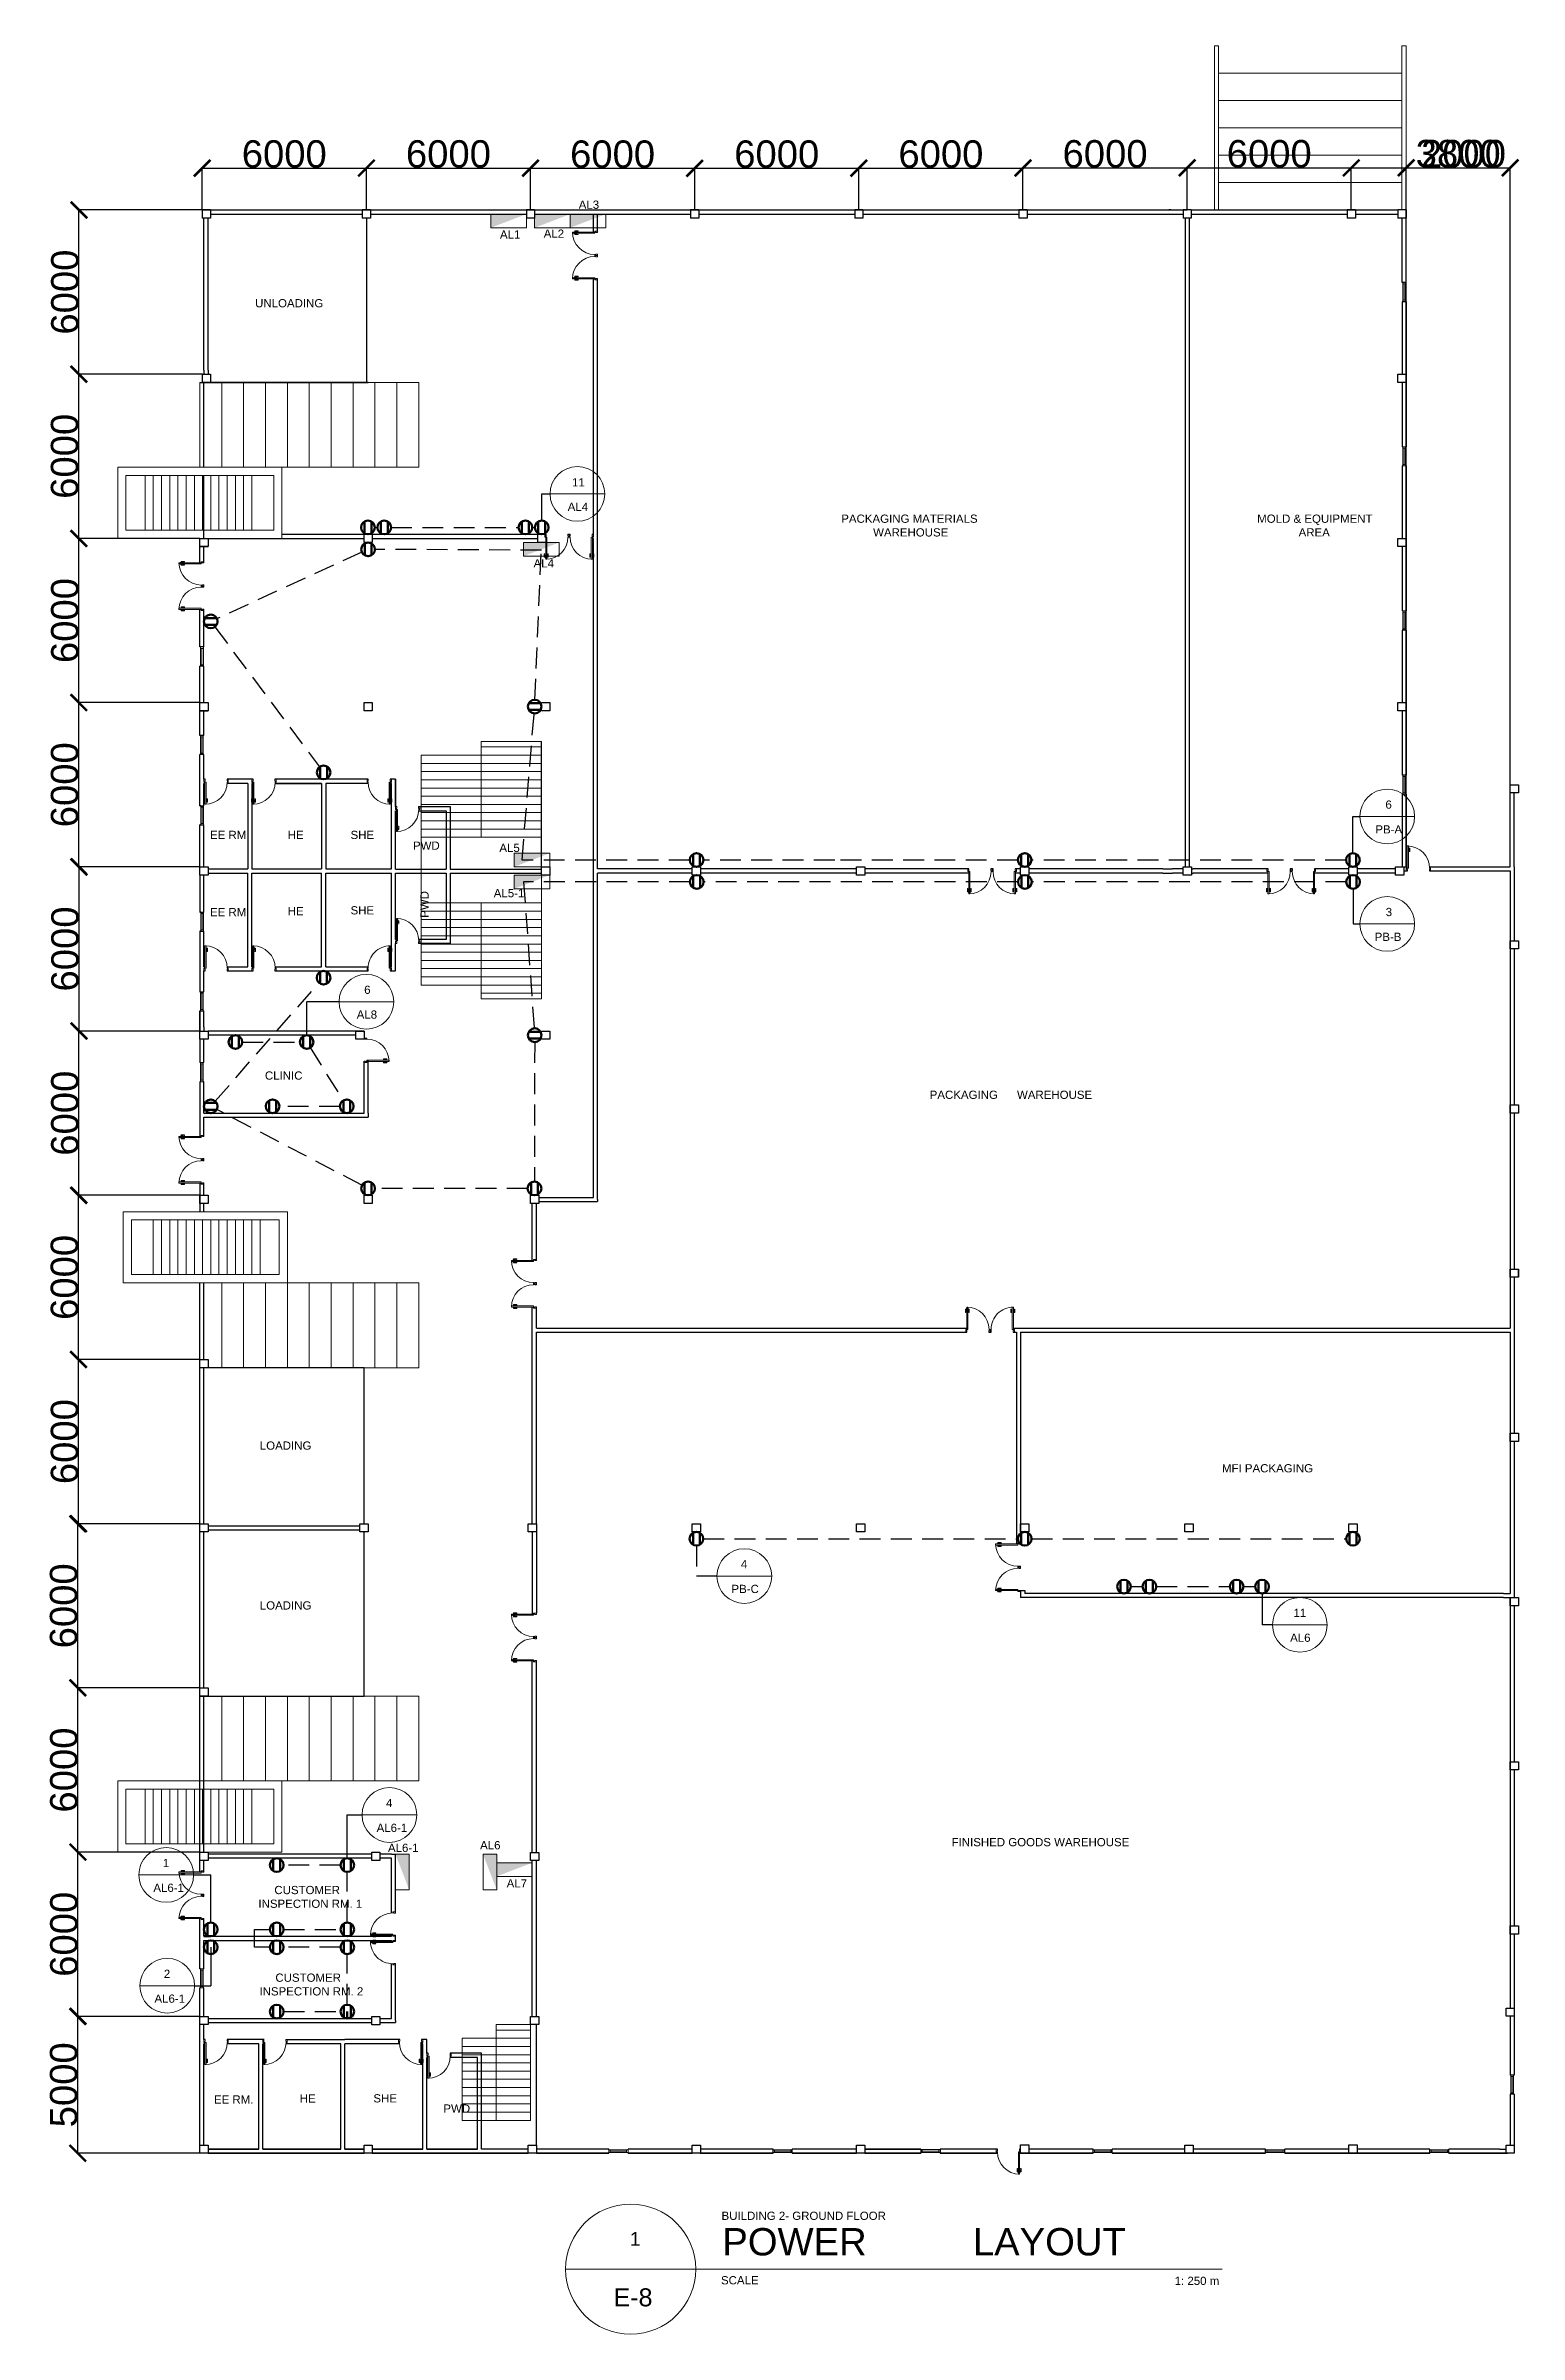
# Model space of a CAD drawing. Header units: millimetres. Extents: x 3339 to 2017737, y 4955 to 2748989.
# Drawn here: x 1195709 to 1249565, y 1506037 to 1589651 of the extents above; entities that cross this region are included whole.
import ezdxf

# ---------------------------------------------------------------- set-up
doc = ezdxf.new("R2010")
doc.units = ezdxf.units.MM
doc.header["$LTSCALE"] = 30
doc.linetypes.add('DASHEDX2', pattern=[38.1, 25.4, -12.7])
for name, color, linetype, lineweight in [('A-DETL-GENF', 92, 'Continuous', 13), ('A-DOOR', 31, 'Continuous', 13), ('A-GLAZ', 151, 'Continuous', 13), ('LIGHTING LAYOUT', 8, 'Continuous', 30), ('MACH BLOCK', 41, 'Continuous', 5), ('P. LINE', 50, 'Continuous', 30), ('P. LINES', 151, 'DASHEDX2', 30), ('PANNEL', 255, 'Continuous', 5), ('PANNEL H.', 250, 'Continuous', 5), ('POWER_BLOCK', 250, 'Continuous', 53), ('STAIR', 1, 'Continuous', 5), ('T-WAL', 4, 'Continuous', 5), ('TEXT MACHLAYOUT', 255, 'Continuous', 5)]:
    doc.layers.add(name, color=color, linetype=linetype, lineweight=lineweight)
doc.layers.add('MACHINE LAYOUT', color=8, linetype='Continuous')
doc.layers.add('POSTE', color=50, linetype='Continuous')
doc.styles.get("Standard").update_dxf_attribs({"font": 'arial.ttf'})
doc.dimstyles.new('ISO-25', dxfattribs={"dimtxt": 1000, "dimasz": 600, "dimexe": 1.25, "dimexo": 0.625, "dimtad": 1, "dimtxsty": 'Standard', "dimblk": 'ARCHTICK', "dimcen": 2.5, "dimclrd": 4, "dimadec": 0, "dimazin": 0, "dimtfac": 1, "dimtmove": 0, "dimatfit": 3, "dimfxl": 1, "dimarcsym": 0})

msp = doc.modelspace()

# ---------------------------------------------------------------- texts
at = {"layer": 'MACHINE LAYOUT', "transparency": 33554585, "char_height": 300, "attachment_point": 1}
for s, width, insert in [('UNLOADING', 3881.77139, (1203361.266, 1580394.557)), ('PACKAGING MATERIALS \\P          WAREHOUSE', 5964.3601, (1224784.772, 1572522.191)), ('MOLD & EQUIPMENT\\P             AREA', 5964.3601, (1239987.591, 1572522.191)), ('EE RM.', 2305.01212, (1201712.658, 1560969.281)), ('HE', 2305.01212, (1204553.315, 1560969.281)), ('SHE', 2305.01212, (1206850.009, 1560969.281)), ('PWD', 2305.01212, (1209131.596, 1560576.95)), ('EE RM.', 2305.01212, (1201712.658, 1558149.253)), ('HE', 2305.01212, (1204553.315, 1558185.737)), ('SHE', 2305.01212, (1206850.009, 1558213.219)), ('CLINIC', 2305.01212, (1203718.931, 1552176.1)), ('PACKAGING      WAREHOUSE', 8167.63992, (1228017.464, 1551473.763)), ('LOADING', 3881.77139, (1203533.188, 1538656.02)), ('MFI PACKAGING', 4382.84551, (1238698.809, 1537826.731)), ('LOADING', 3881.77139, (1203533.188, 1532815.445)), ('FINISHED GOODS WAREHOUSE', 10910.64496, (1228817.045, 1524166.43)), ('     CUSTOMER\\PINSPECTION RM. 1', 3881.77139, (1203482.812, 1522417.367)), ('     CUSTOMER\\PINSPECTION RM. 2', 3881.77139, (1203520.201, 1519215.363)), ('EE RM.', 2305.01212, (1201856.485, 1514765.381)), ('HE', 2305.01212, (1204994.218, 1514802.624)), ('SHE', 2305.01212, (1207684.652, 1514806.579)), ('PWD', 2305.01212, (1210243.265, 1514432.649))]:
    msp.add_mtext_dynamic_manual_height_columns(s, width=width, gutter_width=1500, heights=[0], dxfattribs=dict(at, insert=insert))
at = {"layer": 'MACHINE LAYOUT', "transparency": 33554585, "insert": (1209404.408, 1557789.584), "char_height": 300, "attachment_point": 1, "rotation": 90}
msp.add_mtext_dynamic_manual_height_columns('PWD', width=2305.01212, gutter_width=1500, heights=[0], dxfattribs=at)
at = {"layer": 'PANNEL', "char_height": 300, "attachment_point": 1}
for s, width, heights, insert in [('11', 736.07443, [0], (1214943.079, 1573850.78)), ('AL4', 649.62746, [310.232], (1214787.051, 1572957.329)), ('6', 736.07443, [0], (1244673.648, 1562076.437)), ('PB-A', 649.62746, [310.232], (1244305.433, 1561170.054)), ('3', 736.07443, [0], (1244684.204, 1558151.68)), ('PB-B', 649.62746, [310.232], (1244281.876, 1557245.297)), ('6', 736.07443, [0], (1207347.182, 1555309.817)), ('AL8', 649.62746, [310.232], (1207074.617, 1554403.435)), ('4', 736.07443, [0], (1221116.193, 1534324.901)), ('PB-C', 649.62746, [0], (1220772.377, 1533418.518)), ('11', 736.07443, [0], (1241311.234, 1532542.134)), ('AL6', 649.62746, [310.232], (1241190.923, 1531635.751)), ('4', 736.07443, [0], (1208146.298, 1525595.891)), ('AL6-1', 649.62746, [0], (1207802.482, 1524689.508)), ('1', 736.07443, [0], (1199986.298, 1523405.891)), ('AL6-1', 649.62746, [0], (1199642.482, 1522499.508)), ('2', 736.07443, [0], (1200026.298, 1519355.891)), ('AL6-1', 649.62746, [0], (1199682.482, 1518449.508))]:
    msp.add_mtext_dynamic_manual_height_columns(s, width=width, gutter_width=1500, heights=heights, dxfattribs=dict(at, insert=insert))
at = {"layer": 'TEXT MACHLAYOUT', "attachment_point": 1}
for s, width, gutter_width, heights, insert, char_height in [('AL3', 974.72216, 1500, [0], (1215189.357, 1583994.844), 300), ('AL1', 974.72216, 1500, [0], (1212310.85, 1582906.107), 300), ('AL2', 974.72216, 1500, [0], (1213908.981, 1582937.709), 300), ('AL4', 974.72216, 1500, [0], (1213538.289, 1570891.739), 300), ('AL5', 974.72216, 1500, [0], (1212288.745, 1560495.712), 300), ('AL5-1', 974.72216, 1500, [0], (1212082.861, 1558840.059), 300), ('AL6-1', 974.72216, 1500, [0], (1208217.613, 1523958.848), 300), ('AL6', 974.72216, 1500, [0], (1211584.496, 1524054.951), 300), ('AL7', 974.72216, 1500, [0], (1212555.713, 1522660.116), 300), ('BUILDING 2- GROUND FLOOR', 6435.95403, 1500, [0], (1220408.951, 1510515.442), 300), ('1', 1400.8081, 1500, [0], (1217056.328, 1509771.924), 500), ('POWER          LAYOUT', 16825.21801, 5000, [4506.123], (1220438.358, 1509916.53), 1000), ('MACHINE LAYOUT', 30202.45793, 12.5, [0], (1213470.768, 1508352.298), 2.5), ('E-8', 1798.17061, 1500, [0], (1216458.105, 1507714.062), 657.1721), ('SCALE', 1330.3095, 1500, [0], (1220388.854, 1508159.535), 300), ('\\pxi-3,l4,t4;1: 250 m', 2484.06518, 1500, [0], (1236669.895, 1508138.055), 300)]:
    msp.add_mtext_dynamic_manual_height_columns(s, width=width, gutter_width=gutter_width, heights=heights, dxfattribs=dict(at, insert=insert, char_height=char_height))

# ---------------------------------------------------------------- blocks, each defined once
blk = doc.blocks.new('POSTE')
for p, q in [((300, 300), (0, 300)), ((300, 0), (300, 300)), ((300, 0), (300, 0))]:
    blk.add_line(p, q)
blk.add_lwpolyline([(300, 0), (0, 0), (0, 300)])
blk = doc.blocks.new('Poste 2')
at = {"layer": 'POSTE'}
blk.add_lwpolyline([(-300, 0), (0, 0), (0, -300), (-300, -300)], close=True, dxfattribs=at)
blk = doc.blocks.new('Poste 3')
at = {"layer": 'POSTE'}
blk.add_lwpolyline([(0, 0), (300, 0), (300, -300), (0, -300)], close=True, dxfattribs=at)
blk = doc.blocks.new('POSTE bot left')
at = {"layer": 'POSTE'}
blk.add_lwpolyline([(0, 300), (300, 300), (300, 0), (0, 0)], close=True, dxfattribs=at)
blk = doc.blocks.new('POSTE.COM')
at = {"layer": 'POSTE'}
blk.add_lwpolyline([(-300, 300), (0, 300), (0, 0), (-300, 0)], close=True, dxfattribs=at)
blk = doc.blocks.new('D4')
at = {"layer": 'A-DETL-GENF'}
for p, q in [((-1072, -29), (-1072, -112)), ((-1052, -29), (-1072, -29)), ((-1060, -41), (-1072, -30)), ((-1072, -112), (-1060, -112)), ((-1059, -112), (-1072, -112)), ((-1072, -112), (-1072, -150)), ((-1072, -150), (-1059, -150)), ((-1060, -112), (-1060, -41)), ((-1060, -41), (-1052, -41)), ((-1059, -150), (-1059, -112)), ((-1059, -115), (-1059, -147)), ((-1027, -115), (-1059, -115)), ((-1059, -147), (-1027, -147)), ((-1052, -41), (-1052, -29)), ((-1021, -74), (-1027, -80)), ((-1027, -80), (-1027, -182)), ((-1027, -147), (-1027, -115)), ((-1027, -182), (-1021, -188)), ((-1021, -188), (-1021, -74)), ((-974, -80), (-981, -74)), ((-981, -74), (-981, -188)), ((-981, -188), (-974, -182)), ((-974, -182), (-974, -80)), ((-943, -115), (-974, -115)), ((-974, -115), (-974, -147)), ((-974, -147), (-943, -147)), ((-930, -29), (-949, -29)), ((-949, -29), (-949, -41)), ((-949, -41), (-941, -41)), ((-943, -112), (-943, -150)), ((-930, -112), (-943, -112)), ((-943, -147), (-943, -115)), ((-943, -150), (-930, -150)), ((-941, -41), (-930, -30)), ((-941, -41), (-941, -112)), ((-941, -112), (-930, -112)), ((-930, -112), (-930, -29)), ((-930, -150), (-930, -112))]:
    blk.add_line(p, q, dxfattribs=at)
at = {"layer": 'A-DOOR', "lineweight": 18}
for p, q in [((-1059, 683), (-1024, 683)), ((-1014, 683), (-1059, 683)), ((-1059, 683), (-1059, 583)), ((-1059, 583), (-1024, 583)), ((-1024, 583), (-1024, 626)), ((-1024, 626), (-1014, 626)), ((-981, 583), (-1021, 583)), ((-1021, 583), (-1021, -231)), ((-1014, 626), (-1014, 683)), ((-981, -231), (-981, 583)), ((-169, 683), (-214, 683)), ((-214, 683), (-214, 626)), ((-214, 626), (-204, 626)), ((-204, 683), (-169, 683)), ((-204, 626), (-204, 583)), ((-204, 583), (-169, 583)), ((-169, 583), (-169, 683)), ((-1021, -231), (-981, -231))]:
    blk.add_line(p, q, dxfattribs=at)
at = {"layer": 'A-DOOR'}
blk.add_arc((-1021, 583), 814, 270, 0, dxfattribs=at)
blk = doc.blocks.new('DOOR')
at = {"layer": 'A-DOOR', "xscale": -1}
blk.add_blockref('D4', (-1059, -683), dxfattribs=at)
blk = doc.blocks.new('S2')
at = {"layer": 'STAIR'}
for p, q in [((0, 0), (-1250, 0)), ((-1250, 0), (-1250, -500)), ((0, -3500), (0, 0)), ((-2500, -500), (-2500, -3500)), ((-1250, -500), (-2500, -500)), ((-1250, -800), (-2500, -800)), ((-1250, -500), (-1250, -200)), ((-1250, -200), (0, -200)), ((-1250, -3500), (-1250, -500)), ((-1250, -800), (-1250, -500)), ((-1250, -500), (0, -500)), ((-1250, -1100), (-1250, -800)), ((-1250, -800), (0, -800)), ((0, -800), (-1250, -800)), ((-1250, -1100), (-2500, -1100)), ((-1250, -1400), (-2500, -1400)), ((-1250, -1400), (-1250, -1100)), ((-1250, -1100), (0, -1100)), ((0, -1100), (-1250, -1100)), ((-1250, -1700), (-1250, -1400)), ((-1250, -1400), (0, -1400)), ((0, -1400), (-1250, -1400)), ((-1250, -1700), (-2500, -1700)), ((-1250, -2000), (-2500, -2000)), ((-1250, -2300), (-2500, -2300)), ((-1250, -2000), (-1250, -1700)), ((-1250, -1700), (0, -1700)), ((0, -1700), (-1250, -1700)), ((-1250, -2300), (-1250, -2000)), ((-1250, -2000), (0, -2000)), ((0, -2000), (-1250, -2000)), ((-1250, -2600), (-1250, -2300)), ((-1250, -2300), (0, -2300)), ((0, -2300), (-1250, -2300)), ((-1250, -2600), (-2500, -2600)), ((-1250, -2900), (-2500, -2900)), ((-1250, -3200), (-2500, -3200)), ((-1250, -2900), (-1250, -2600)), ((-1250, -2600), (0, -2600)), ((0, -2600), (-1250, -2600)), ((-1250, -3200), (-1250, -2900)), ((-1250, -2900), (0, -2900)), ((0, -2900), (-1250, -2900)), ((-1250, -3500), (-1250, -3200)), ((-1250, -3200), (0, -3200)), ((-2500, -3500), (-1250, -3500)), ((-1250, -3500), (0, -3500))]:
    blk.add_line(p, q, dxfattribs=at)
blk = doc.blocks.new('W1')
at = {"layer": 'A-GLAZ'}
for p, q in [((100, 650), (0, 650)), ((100, 50), (0, 50)), ((100, 0), (0, 0)), ((50, 50), (50, 650))]:
    blk.add_line(p, q, dxfattribs=at)
blk.add_lwpolyline([(100, 0), (100, 700), (0, 700), (0, 0)], dxfattribs=at)
blk = doc.blocks.new('D2')
at = {"layer": 'T-WAL', "xscale": -1, "rotation": 270}
blk.add_blockref('DOOR', (0, 0), dxfattribs=at)
at = {"layer": 'T-WAL', "rotation": 270}
blk.add_blockref('DOOR', (0, -1780), dxfattribs=at)
blk = doc.blocks.new('SS2')
at = {"layer": 'STAIR'}
for p, q in [((-2600, 0), (-2600, -6000)), ((0, 0), (-2600, 0)), ((0, -6000), (0, 0)), ((-2300, -300), (-2300, -5700)), ((-300, -300), (-2300, -300)), ((-2300, -300), (-2300, -1000)), ((-300, -5700), (-300, -300)), ((-300, -300), (-300, -1000)), ((-2300, -1000), (-2300, -1300)), ((-2300, -1000), (-300, -1000)), ((-2300, -1300), (-2300, -1600)), ((-2300, -1300), (-300, -1300)), ((-2300, -1600), (-2300, -1900)), ((-2300, -1600), (-300, -1600)), ((-300, -1000), (-300, -1300)), ((-300, -1300), (-300, -1600)), ((-300, -1600), (-300, -1900)), ((-2300, -1900), (-2300, -2200)), ((-2300, -1900), (-300, -1900)), ((-2300, -2200), (-2300, -2500)), ((-2300, -2200), (-300, -2200)), ((-2300, -2500), (-2300, -2800)), ((-2300, -2500), (-300, -2500)), ((-300, -1900), (-300, -2200)), ((-300, -2200), (-300, -2500)), ((-300, -2500), (-300, -2800)), ((-2300, -2800), (-2300, -3100)), ((-2300, -2800), (-300, -2800)), ((-2300, -3100), (-2300, -3400)), ((-2300, -3100), (-300, -3100)), ((-300, -2800), (-300, -3100)), ((-300, -3100), (-300, -3400)), ((-2300, -3400), (-2300, -3700)), ((-2300, -3400), (-300, -3400)), ((-2300, -3700), (-2300, -4000)), ((-2300, -3700), (-300, -3700)), ((-2300, -4000), (-2300, -4300)), ((-2300, -4000), (-300, -4000)), ((-300, -3400), (-300, -3700)), ((-300, -3700), (-300, -4000)), ((-300, -4000), (-300, -4300)), ((-2300, -4300), (-2300, -4600)), ((-2300, -4300), (-300, -4300)), ((-2300, -4600), (-2300, -4900)), ((-2300, -4600), (-300, -4600)), ((-2300, -4900), (-2300, -5200)), ((-2300, -4900), (-300, -4900)), ((-2300, -5700), (-2300, -5000)), ((-300, -4300), (-300, -4600)), ((-300, -4600), (-300, -4900)), ((-300, -4900), (-300, -5200)), ((-2300, -5200), (-2300, -5500)), ((-2300, -5700), (-300, -5700)), ((-300, -5200), (-300, -5500)), ((-2600, -6000), (0, -6000))]:
    blk.add_line(p, q, dxfattribs=at)
blk = doc.blocks.new('WW3')
at = {"layer": 'T-WAL'}
blk.add_blockref('SS2', (0, 0), dxfattribs=at)
blk = doc.blocks.new('WE1')
at = {"layer": 'STAIR'}
for p, q in [((-8000, 0), (-8000, -3100)), ((0, 0), (-8000, 0)), ((-8000, 0), (-7200, 0)), ((-7200, 0), (-6400, 0)), ((-7200, 0), (-7200, -3100)), ((-6400, 0), (-5600, 0)), ((-6400, 0), (-6400, -3100)), ((-5600, 0), (-4800, 0)), ((-5600, 0), (-5600, -3100)), ((-4800, 0), (-4000, 0)), ((-4800, 0), (-4800, -3100)), ((-4000, 0), (-3200, 0)), ((-4000, 0), (-4000, -3100)), ((-3200, 0), (-2400, 0)), ((-3200, 0), (-3200, -3100)), ((-2400, 0), (-2400, 0)), ((-2400, 0), (-1600, 0)), ((-2400, -3100), (-2400, 0)), ((-1600, 0), (-800, 0)), ((-1600, 0), (-1600, -3100)), ((-800, 0), (-800, -3100)), ((0, -3100), (0, 0)), ((-8000, -3100), (0, -3100)), ((-8000, -3100), (-7200, -3100)), ((-7200, -3100), (-6400, -3100)), ((-6400, -3100), (-5600, -3100)), ((-5600, -3100), (-4800, -3100)), ((-4800, -3100), (-4000, -3100)), ((-4000, -3100), (-3200, -3100)), ((-3200, -3100), (-2400, -3100)), ((-2400, -3100), (-1600, -3100)), ((-1600, -3100), (-800, -3100))]:
    blk.add_line(p, q, dxfattribs=at)
blk = doc.blocks.new('WEE')
at = {"layer": 'STAIR'}
blk.add_blockref('WE1', (8000, 0), dxfattribs=at)
at = {"layer": 'STAIR', "rotation": 89.99999999999999}
blk.add_blockref('WW3', (-3000, -3100), dxfattribs=at)
blk = doc.blocks.new('WEEW')
at = {"layer": 'STAIR'}
blk.add_line((-6000, 0), (-3000, 0), dxfattribs=at)
at = {"layer": 'STAIR', "rotation": 270}
blk.add_blockref('WW3', (0, 0), dxfattribs=at)
blk = doc.blocks.new('DDW')
at = {"layer": 'STAIR'}
blk.add_line((0, 3100), (3000, 3100), dxfattribs=at)
blk.add_blockref('WEEW', (3200, 3100), dxfattribs=at)
at = {"layer": 'STAIR', "xscale": -1, "rotation": 180}
blk.add_blockref('WE1', (8000, 0), dxfattribs=at)
blk = doc.blocks.new('WEWED')
at = {"layer": 'STAIR'}
for p, q in [((-7000, 6000), (-7000, 0)), ((-6850, 6000), (-7000, 6000)), ((-6850, 6000), (-6850, 0)), ((-150, 0), (-150, 6000)), ((-150, 6000), (0, 6000)), ((0, 0), (0, 6000)), ((-6850, 4000), (-6850, 5000)), ((-6850, 5000), (-150, 5000)), ((-6850, 3000), (-6850, 4000)), ((-6850, 4000), (-150, 4000)), ((-6850, 2000), (-6850, 3000)), ((-6850, 3000), (-150, 3000)), ((-6850, 1000), (-6850, 2000)), ((-6850, 2000), (-150, 2000)), ((-6850, 0), (-6850, 1000)), ((-6850, 1000), (-150, 1000)), ((-6850, 0), (-7000, 0)), ((-150, 0), (0, 0))]:
    blk.add_line(p, q, dxfattribs=at)
blk = doc.blocks.new('_ArchTick')
at = {"color": 0, "linetype": 'ByBlock', "const_width": 0.15}
blk.add_lwpolyline([(-0.5, -0.5), (0.5, 0.5)], dxfattribs=at)
blk = doc.blocks.new('*D190')
at = {"layer": 'Defpoints', "color": 0, "transparency": 16777216}
for p in [(1207427, 1585180), (1201427, 1583651), (1207427, 1583651)]:
    blk.add_point(p, dxfattribs=at)
at = {"layer": 'MACHINE LAYOUT', "color": 0, "lineweight": -2, "transparency": 16777216}
for p, q in [((1201427, 1583652), (1201427, 1585182)), ((1207427, 1583652), (1207427, 1585182))]:
    blk.add_line(p, q, dxfattribs=at)
at = {"layer": 'MACHINE LAYOUT', "color": 4, "lineweight": -2, "transparency": 16777216}
blk.add_line((1201427, 1585180), (1207427, 1585180), dxfattribs=at)
at = {"layer": 'MACHINE LAYOUT', "color": 4, "lineweight": -2, "transparency": 16777216, "xscale": 600, "yscale": 600, "zscale": 600, "rotation": 180}
blk.add_blockref('_ArchTick', (1201427, 1585180), dxfattribs=at)
at = {"layer": 'MACHINE LAYOUT', "color": 4, "lineweight": -2, "transparency": 16777216, "xscale": 600, "yscale": 600, "zscale": 600}
blk.add_blockref('_ArchTick', (1207427, 1585180), dxfattribs=at)
at = {"layer": 'MACHINE LAYOUT', "color": 0, "transparency": 16777216, "insert": (1204427, 1585691), "char_height": 1000, "attachment_point": 5}
blk.add_mtext('6000', dxfattribs=at)
blk = doc.blocks.new('*D191')
at = {"layer": 'Defpoints', "color": 0, "transparency": 16777216}
for p in [(1213427, 1585182), (1207427, 1583651), (1213427, 1583651)]:
    blk.add_point(p, dxfattribs=at)
at = {"layer": 'MACHINE LAYOUT', "color": 0, "lineweight": -2, "transparency": 16777216}
for p, q in [((1207427, 1583652), (1207427, 1585183)), ((1213427, 1583652), (1213427, 1585183))]:
    blk.add_line(p, q, dxfattribs=at)
at = {"layer": 'MACHINE LAYOUT', "color": 4, "lineweight": -2, "transparency": 16777216}
blk.add_line((1207427, 1585182), (1213427, 1585182), dxfattribs=at)
at = {"layer": 'MACHINE LAYOUT', "color": 4, "lineweight": -2, "transparency": 16777216, "xscale": 600, "yscale": 600, "zscale": 600, "rotation": 180}
blk.add_blockref('_ArchTick', (1207427, 1585182), dxfattribs=at)
at = {"layer": 'MACHINE LAYOUT', "color": 4, "lineweight": -2, "transparency": 16777216, "xscale": 600, "yscale": 600, "zscale": 600}
blk.add_blockref('_ArchTick', (1213427, 1585182), dxfattribs=at)
at = {"layer": 'MACHINE LAYOUT', "color": 0, "transparency": 16777216, "insert": (1210427, 1585693), "char_height": 1000, "attachment_point": 5}
blk.add_mtext('6000', dxfattribs=at)
blk = doc.blocks.new('*D192')
at = {"layer": 'Defpoints', "color": 0, "transparency": 16777216}
for p in [(1219427, 1585175), (1213427, 1583651), (1219427, 1583651)]:
    blk.add_point(p, dxfattribs=at)
at = {"layer": 'MACHINE LAYOUT', "color": 0, "lineweight": -2, "transparency": 16777216}
for p, q in [((1213427, 1583652), (1213427, 1585176)), ((1219427, 1583652), (1219427, 1585176))]:
    blk.add_line(p, q, dxfattribs=at)
at = {"layer": 'MACHINE LAYOUT', "color": 4, "lineweight": -2, "transparency": 16777216}
blk.add_line((1213427, 1585175), (1219427, 1585175), dxfattribs=at)
at = {"layer": 'MACHINE LAYOUT', "color": 4, "lineweight": -2, "transparency": 16777216, "xscale": 600, "yscale": 600, "zscale": 600, "rotation": 180}
blk.add_blockref('_ArchTick', (1213427, 1585175), dxfattribs=at)
at = {"layer": 'MACHINE LAYOUT', "color": 4, "lineweight": -2, "transparency": 16777216, "xscale": 600, "yscale": 600, "zscale": 600}
blk.add_blockref('_ArchTick', (1219427, 1585175), dxfattribs=at)
at = {"layer": 'MACHINE LAYOUT', "color": 0, "transparency": 16777216, "insert": (1216427, 1585686), "char_height": 1000, "attachment_point": 5}
blk.add_mtext('6000', dxfattribs=at)
blk = doc.blocks.new('*D193')
at = {"layer": 'Defpoints', "color": 0, "transparency": 16777216}
for p in [(1225427, 1585175), (1219427, 1583651), (1225427, 1583651)]:
    blk.add_point(p, dxfattribs=at)
at = {"layer": 'MACHINE LAYOUT', "color": 0, "lineweight": -2, "transparency": 16777216}
for p, q in [((1219427, 1583652), (1219427, 1585177)), ((1225427, 1583652), (1225427, 1585177))]:
    blk.add_line(p, q, dxfattribs=at)
at = {"layer": 'MACHINE LAYOUT', "color": 4, "lineweight": -2, "transparency": 16777216}
blk.add_line((1219427, 1585175), (1225427, 1585175), dxfattribs=at)
at = {"layer": 'MACHINE LAYOUT', "color": 4, "lineweight": -2, "transparency": 16777216, "xscale": 600, "yscale": 600, "zscale": 600, "rotation": 180}
blk.add_blockref('_ArchTick', (1219427, 1585175), dxfattribs=at)
at = {"layer": 'MACHINE LAYOUT', "color": 4, "lineweight": -2, "transparency": 16777216, "xscale": 600, "yscale": 600, "zscale": 600}
blk.add_blockref('_ArchTick', (1225427, 1585175), dxfattribs=at)
at = {"layer": 'MACHINE LAYOUT', "color": 0, "transparency": 16777216, "insert": (1222427, 1585687), "char_height": 1000, "attachment_point": 5}
blk.add_mtext('6000', dxfattribs=at)
blk = doc.blocks.new('*D194')
at = {"layer": 'Defpoints', "color": 0, "transparency": 16777216}
for p in [(1231427, 1585178), (1225427, 1583651), (1231427, 1583651)]:
    blk.add_point(p, dxfattribs=at)
at = {"layer": 'MACHINE LAYOUT', "color": 0, "lineweight": -2, "transparency": 16777216}
for p, q in [((1225427, 1583652), (1225427, 1585179)), ((1231427, 1583652), (1231427, 1585179))]:
    blk.add_line(p, q, dxfattribs=at)
at = {"layer": 'MACHINE LAYOUT', "color": 4, "lineweight": -2, "transparency": 16777216}
blk.add_line((1225427, 1585178), (1231427, 1585178), dxfattribs=at)
at = {"layer": 'MACHINE LAYOUT', "color": 4, "lineweight": -2, "transparency": 16777216, "xscale": 600, "yscale": 600, "zscale": 600, "rotation": 180}
blk.add_blockref('_ArchTick', (1225427, 1585178), dxfattribs=at)
at = {"layer": 'MACHINE LAYOUT', "color": 4, "lineweight": -2, "transparency": 16777216, "xscale": 600, "yscale": 600, "zscale": 600}
blk.add_blockref('_ArchTick', (1231427, 1585178), dxfattribs=at)
at = {"layer": 'MACHINE LAYOUT', "color": 0, "transparency": 16777216, "insert": (1228427, 1585689), "char_height": 1000, "attachment_point": 5}
blk.add_mtext('6000', dxfattribs=at)
blk = doc.blocks.new('*D195')
at = {"layer": 'Defpoints', "color": 0, "transparency": 16777216}
for p in [(1237427, 1585187), (1231427, 1583651), (1237427, 1583651)]:
    blk.add_point(p, dxfattribs=at)
at = {"layer": 'MACHINE LAYOUT', "color": 0, "lineweight": -2, "transparency": 16777216}
for p, q in [((1231427, 1583652), (1231427, 1585188)), ((1237427, 1583652), (1237427, 1585188))]:
    blk.add_line(p, q, dxfattribs=at)
at = {"layer": 'MACHINE LAYOUT', "color": 4, "lineweight": -2, "transparency": 16777216}
blk.add_line((1231427, 1585187), (1237427, 1585187), dxfattribs=at)
at = {"layer": 'MACHINE LAYOUT', "color": 4, "lineweight": -2, "transparency": 16777216, "xscale": 600, "yscale": 600, "zscale": 600, "rotation": 180}
blk.add_blockref('_ArchTick', (1231427, 1585187), dxfattribs=at)
at = {"layer": 'MACHINE LAYOUT', "color": 4, "lineweight": -2, "transparency": 16777216, "xscale": 600, "yscale": 600, "zscale": 600}
blk.add_blockref('_ArchTick', (1237427, 1585187), dxfattribs=at)
at = {"layer": 'MACHINE LAYOUT', "color": 0, "transparency": 16777216, "insert": (1234427, 1585698), "char_height": 1000, "attachment_point": 5}
blk.add_mtext('6000', dxfattribs=at)
blk = doc.blocks.new('*D196')
at = {"layer": 'Defpoints', "color": 0, "transparency": 16777216}
for p in [(1243427, 1585189), (1237427, 1583651), (1243427, 1583651)]:
    blk.add_point(p, dxfattribs=at)
at = {"layer": 'MACHINE LAYOUT', "color": 0, "lineweight": -2, "transparency": 16777216}
for p, q in [((1237427, 1583652), (1237427, 1585190)), ((1243427, 1583652), (1243427, 1585190))]:
    blk.add_line(p, q, dxfattribs=at)
at = {"layer": 'MACHINE LAYOUT', "color": 4, "lineweight": -2, "transparency": 16777216}
blk.add_line((1237427, 1585189), (1243427, 1585189), dxfattribs=at)
at = {"layer": 'MACHINE LAYOUT', "color": 4, "lineweight": -2, "transparency": 16777216, "xscale": 600, "yscale": 600, "zscale": 600, "rotation": 180}
blk.add_blockref('_ArchTick', (1237427, 1585189), dxfattribs=at)
at = {"layer": 'MACHINE LAYOUT', "color": 4, "lineweight": -2, "transparency": 16777216, "xscale": 600, "yscale": 600, "zscale": 600}
blk.add_blockref('_ArchTick', (1243427, 1585189), dxfattribs=at)
at = {"layer": 'MACHINE LAYOUT', "color": 0, "transparency": 16777216, "insert": (1240427, 1585700), "char_height": 1000, "attachment_point": 5}
blk.add_mtext('6000', dxfattribs=at)
blk = doc.blocks.new('*D197')
at = {"layer": 'Defpoints', "color": 0, "transparency": 16777216}
for p in [(1196879, 1517651), (1201341, 1517651), (1201341, 1512651)]:
    blk.add_point(p, dxfattribs=at)
at = {"layer": 'MACHINE LAYOUT', "color": 0, "lineweight": -2, "transparency": 16777216}
for p, q in [((1201341, 1517651), (1196878, 1517651)), ((1201341, 1512651), (1196878, 1512651))]:
    blk.add_line(p, q, dxfattribs=at)
at = {"layer": 'MACHINE LAYOUT', "color": 4, "lineweight": -2, "transparency": 16777216}
blk.add_line((1196879, 1512651), (1196879, 1517651), dxfattribs=at)
at = {"layer": 'MACHINE LAYOUT', "color": 4, "lineweight": -2, "transparency": 16777216, "xscale": 600, "yscale": 600, "zscale": 600}
for p, rotation in [((1196879, 1517651), 90), ((1196879, 1512651), 270)]:
    blk.add_blockref('_ArchTick', p, dxfattribs=dict(at, rotation=rotation))
at = {"layer": 'MACHINE LAYOUT', "color": 0, "transparency": 16777216, "insert": (1196368, 1515151), "char_height": 1000, "attachment_point": 5, "rotation": 90}
blk.add_mtext('5000', dxfattribs=at)
blk = doc.blocks.new('*D198')
at = {"layer": 'Defpoints', "color": 0, "transparency": 16777216}
for p in [(1196887, 1523651), (1201341, 1523651), (1201341, 1517651)]:
    blk.add_point(p, dxfattribs=at)
at = {"layer": 'MACHINE LAYOUT', "color": 0, "lineweight": -2, "transparency": 16777216}
for p, q in [((1201341, 1523651), (1196886, 1523651)), ((1201341, 1517651), (1196886, 1517651))]:
    blk.add_line(p, q, dxfattribs=at)
at = {"layer": 'MACHINE LAYOUT', "color": 4, "lineweight": -2, "transparency": 16777216}
blk.add_line((1196887, 1517651), (1196887, 1523651), dxfattribs=at)
at = {"layer": 'MACHINE LAYOUT', "color": 4, "lineweight": -2, "transparency": 16777216, "xscale": 600, "yscale": 600, "zscale": 600}
for p, rotation in [((1196887, 1523651), 90), ((1196887, 1517651), 270)]:
    blk.add_blockref('_ArchTick', p, dxfattribs=dict(at, rotation=rotation))
at = {"layer": 'MACHINE LAYOUT', "color": 0, "transparency": 16777216, "insert": (1196376, 1520651), "char_height": 1000, "attachment_point": 5, "rotation": 90}
blk.add_mtext('6000', dxfattribs=at)
blk = doc.blocks.new('*D199')
at = {"layer": 'Defpoints', "color": 0, "transparency": 16777216}
for p in [(1196885, 1529651), (1201341, 1529651), (1201341, 1523651)]:
    blk.add_point(p, dxfattribs=at)
at = {"layer": 'MACHINE LAYOUT', "color": 0, "lineweight": -2, "transparency": 16777216}
for p, q in [((1201341, 1529651), (1196884, 1529651)), ((1201341, 1523651), (1196884, 1523651))]:
    blk.add_line(p, q, dxfattribs=at)
at = {"layer": 'MACHINE LAYOUT', "color": 4, "lineweight": -2, "transparency": 16777216}
blk.add_line((1196885, 1523651), (1196885, 1529651), dxfattribs=at)
at = {"layer": 'MACHINE LAYOUT', "color": 4, "lineweight": -2, "transparency": 16777216, "xscale": 600, "yscale": 600, "zscale": 600}
for p, rotation in [((1196885, 1529651), 90), ((1196885, 1523651), 270)]:
    blk.add_blockref('_ArchTick', p, dxfattribs=dict(at, rotation=rotation))
at = {"layer": 'MACHINE LAYOUT', "color": 0, "transparency": 16777216, "insert": (1196374, 1526651), "char_height": 1000, "attachment_point": 5, "rotation": 90}
blk.add_mtext('6000', dxfattribs=at)
blk = doc.blocks.new('*D200')
at = {"layer": 'Defpoints', "color": 0, "transparency": 16777216}
for p in [(1196877, 1535651), (1201341, 1535651), (1201341, 1529651)]:
    blk.add_point(p, dxfattribs=at)
at = {"layer": 'MACHINE LAYOUT', "color": 0, "lineweight": -2, "transparency": 16777216}
for p, q in [((1201341, 1535651), (1196876, 1535651)), ((1201341, 1529651), (1196876, 1529651))]:
    blk.add_line(p, q, dxfattribs=at)
at = {"layer": 'MACHINE LAYOUT', "color": 4, "lineweight": -2, "transparency": 16777216}
blk.add_line((1196877, 1529651), (1196877, 1535651), dxfattribs=at)
at = {"layer": 'MACHINE LAYOUT', "color": 4, "lineweight": -2, "transparency": 16777216, "xscale": 600, "yscale": 600, "zscale": 600}
for p, rotation in [((1196877, 1535651), 90), ((1196877, 1529651), 270)]:
    blk.add_blockref('_ArchTick', p, dxfattribs=dict(at, rotation=rotation))
at = {"layer": 'MACHINE LAYOUT', "color": 0, "transparency": 16777216, "insert": (1196366, 1532651), "char_height": 1000, "attachment_point": 5, "rotation": 90}
blk.add_mtext('6000', dxfattribs=at)
blk = doc.blocks.new('*D201')
at = {"layer": 'Defpoints', "color": 0, "transparency": 16777216}
for p in [(1196911, 1541651), (1201341, 1541651), (1201341, 1535651)]:
    blk.add_point(p, dxfattribs=at)
at = {"layer": 'MACHINE LAYOUT', "color": 0, "lineweight": -2, "transparency": 16777216}
for p, q in [((1201341, 1541651), (1196910, 1541651)), ((1201341, 1535651), (1196910, 1535651))]:
    blk.add_line(p, q, dxfattribs=at)
at = {"layer": 'MACHINE LAYOUT', "color": 4, "lineweight": -2, "transparency": 16777216}
blk.add_line((1196911, 1535651), (1196911, 1541651), dxfattribs=at)
at = {"layer": 'MACHINE LAYOUT', "color": 4, "lineweight": -2, "transparency": 16777216, "xscale": 600, "yscale": 600, "zscale": 600}
for p, rotation in [((1196911, 1541651), 90), ((1196911, 1535651), 270)]:
    blk.add_blockref('_ArchTick', p, dxfattribs=dict(at, rotation=rotation))
at = {"layer": 'MACHINE LAYOUT', "color": 0, "transparency": 16777216, "insert": (1196400, 1538651), "char_height": 1000, "attachment_point": 5, "rotation": 90}
blk.add_mtext('6000', dxfattribs=at)
blk = doc.blocks.new('*D202')
at = {"layer": 'Defpoints', "color": 0, "transparency": 16777216}
for p in [(1196908, 1547651), (1201341, 1547651), (1201341, 1541651)]:
    blk.add_point(p, dxfattribs=at)
at = {"layer": 'MACHINE LAYOUT', "color": 0, "lineweight": -2, "transparency": 16777216}
for p, q in [((1201341, 1547651), (1196907, 1547651)), ((1201341, 1541651), (1196907, 1541651))]:
    blk.add_line(p, q, dxfattribs=at)
at = {"layer": 'MACHINE LAYOUT', "color": 4, "lineweight": -2, "transparency": 16777216}
blk.add_line((1196908, 1541651), (1196908, 1547651), dxfattribs=at)
at = {"layer": 'MACHINE LAYOUT', "color": 4, "lineweight": -2, "transparency": 16777216, "xscale": 600, "yscale": 600, "zscale": 600}
for p, rotation in [((1196908, 1547651), 90), ((1196908, 1541651), 270)]:
    blk.add_blockref('_ArchTick', p, dxfattribs=dict(at, rotation=rotation))
at = {"layer": 'MACHINE LAYOUT', "color": 0, "transparency": 16777216, "insert": (1196397, 1544651), "char_height": 1000, "attachment_point": 5, "rotation": 90}
blk.add_mtext('6000', dxfattribs=at)
blk = doc.blocks.new('*D203')
at = {"layer": 'Defpoints', "color": 0, "transparency": 16777216}
for p in [(1196923, 1553651), (1201341, 1553651), (1201341, 1547651)]:
    blk.add_point(p, dxfattribs=at)
at = {"layer": 'MACHINE LAYOUT', "color": 0, "lineweight": -2, "transparency": 16777216}
for p, q in [((1201341, 1553651), (1196921, 1553651)), ((1201341, 1547651), (1196921, 1547651))]:
    blk.add_line(p, q, dxfattribs=at)
at = {"layer": 'MACHINE LAYOUT', "color": 4, "lineweight": -2, "transparency": 16777216}
blk.add_line((1196923, 1547651), (1196923, 1553651), dxfattribs=at)
at = {"layer": 'MACHINE LAYOUT', "color": 4, "lineweight": -2, "transparency": 16777216, "xscale": 600, "yscale": 600, "zscale": 600}
for p, rotation in [((1196923, 1553651), 90), ((1196923, 1547651), 270)]:
    blk.add_blockref('_ArchTick', p, dxfattribs=dict(at, rotation=rotation))
at = {"layer": 'MACHINE LAYOUT', "color": 0, "transparency": 16777216, "insert": (1196411, 1550651), "char_height": 1000, "attachment_point": 5, "rotation": 90}
blk.add_mtext('6000', dxfattribs=at)
blk = doc.blocks.new('*D204')
at = {"layer": 'Defpoints', "color": 0, "transparency": 16777216}
for p in [(1196929, 1559651), (1201341, 1559651), (1201341, 1553651)]:
    blk.add_point(p, dxfattribs=at)
at = {"layer": 'MACHINE LAYOUT', "color": 0, "lineweight": -2, "transparency": 16777216}
for p, q in [((1201341, 1559651), (1196928, 1559651)), ((1201341, 1553651), (1196928, 1553651))]:
    blk.add_line(p, q, dxfattribs=at)
at = {"layer": 'MACHINE LAYOUT', "color": 4, "lineweight": -2, "transparency": 16777216}
blk.add_line((1196929, 1553651), (1196929, 1559651), dxfattribs=at)
at = {"layer": 'MACHINE LAYOUT', "color": 4, "lineweight": -2, "transparency": 16777216, "xscale": 600, "yscale": 600, "zscale": 600}
for p, rotation in [((1196929, 1559651), 90), ((1196929, 1553651), 270)]:
    blk.add_blockref('_ArchTick', p, dxfattribs=dict(at, rotation=rotation))
at = {"layer": 'MACHINE LAYOUT', "color": 0, "transparency": 16777216, "insert": (1196418, 1556651), "char_height": 1000, "attachment_point": 5, "rotation": 90}
blk.add_mtext('6000', dxfattribs=at)
blk = doc.blocks.new('*D205')
at = {"layer": 'Defpoints', "color": 0, "transparency": 16777216}
for p in [(1196916, 1565651), (1201341, 1565651), (1201341, 1559651)]:
    blk.add_point(p, dxfattribs=at)
at = {"layer": 'MACHINE LAYOUT', "color": 0, "lineweight": -2, "transparency": 16777216}
for p, q in [((1201341, 1565651), (1196914, 1565651)), ((1201341, 1559651), (1196914, 1559651))]:
    blk.add_line(p, q, dxfattribs=at)
at = {"layer": 'MACHINE LAYOUT', "color": 4, "lineweight": -2, "transparency": 16777216}
blk.add_line((1196916, 1559651), (1196916, 1565651), dxfattribs=at)
at = {"layer": 'MACHINE LAYOUT', "color": 4, "lineweight": -2, "transparency": 16777216, "xscale": 600, "yscale": 600, "zscale": 600}
for p, rotation in [((1196916, 1565651), 90), ((1196916, 1559651), 270)]:
    blk.add_blockref('_ArchTick', p, dxfattribs=dict(at, rotation=rotation))
at = {"layer": 'MACHINE LAYOUT', "color": 0, "transparency": 16777216, "insert": (1196404, 1562651), "char_height": 1000, "attachment_point": 5, "rotation": 90}
blk.add_mtext('6000', dxfattribs=at)
blk = doc.blocks.new('*D206')
at = {"layer": 'Defpoints', "color": 0, "transparency": 16777216}
for p in [(1196921, 1571651), (1201341, 1571651), (1201341, 1565651)]:
    blk.add_point(p, dxfattribs=at)
at = {"layer": 'MACHINE LAYOUT', "color": 0, "lineweight": -2, "transparency": 16777216}
for p, q in [((1201341, 1571651), (1196920, 1571651)), ((1201341, 1565651), (1196920, 1565651))]:
    blk.add_line(p, q, dxfattribs=at)
at = {"layer": 'MACHINE LAYOUT', "color": 4, "lineweight": -2, "transparency": 16777216}
blk.add_line((1196921, 1565651), (1196921, 1571651), dxfattribs=at)
at = {"layer": 'MACHINE LAYOUT', "color": 4, "lineweight": -2, "transparency": 16777216, "xscale": 600, "yscale": 600, "zscale": 600}
for p, rotation in [((1196921, 1571651), 90), ((1196921, 1565651), 270)]:
    blk.add_blockref('_ArchTick', p, dxfattribs=dict(at, rotation=rotation))
at = {"layer": 'MACHINE LAYOUT', "color": 0, "transparency": 16777216, "insert": (1196410, 1568651), "char_height": 1000, "attachment_point": 5, "rotation": 90}
blk.add_mtext('6000', dxfattribs=at)
blk = doc.blocks.new('*D207')
at = {"layer": 'Defpoints', "color": 0, "transparency": 16777216}
for p in [(1196914, 1577651), (1201433, 1577651), (1201341, 1571651)]:
    blk.add_point(p, dxfattribs=at)
at = {"layer": 'MACHINE LAYOUT', "color": 0, "lineweight": -2, "transparency": 16777216}
for p, q in [((1201433, 1577651), (1196913, 1577651)), ((1201341, 1571651), (1196913, 1571651))]:
    blk.add_line(p, q, dxfattribs=at)
at = {"layer": 'MACHINE LAYOUT', "color": 4, "lineweight": -2, "transparency": 16777216}
blk.add_line((1196914, 1571651), (1196914, 1577651), dxfattribs=at)
at = {"layer": 'MACHINE LAYOUT', "color": 4, "lineweight": -2, "transparency": 16777216, "xscale": 600, "yscale": 600, "zscale": 600}
for p, rotation in [((1196914, 1577651), 90), ((1196914, 1571651), 270)]:
    blk.add_blockref('_ArchTick', p, dxfattribs=dict(at, rotation=rotation))
at = {"layer": 'MACHINE LAYOUT', "color": 0, "transparency": 16777216, "insert": (1196403, 1574651), "char_height": 1000, "attachment_point": 5, "rotation": 90}
blk.add_mtext('6000', dxfattribs=at)
blk = doc.blocks.new('*D208')
at = {"layer": 'Defpoints', "color": 0, "transparency": 16777216}
for p in [(1196923, 1583651), (1201427, 1583651), (1201433, 1577651)]:
    blk.add_point(p, dxfattribs=at)
at = {"layer": 'MACHINE LAYOUT', "color": 0, "lineweight": -2, "transparency": 16777216}
for p, q in [((1201426, 1583651), (1196922, 1583651)), ((1201433, 1577651), (1196922, 1577651))]:
    blk.add_line(p, q, dxfattribs=at)
at = {"layer": 'MACHINE LAYOUT', "color": 4, "lineweight": -2, "transparency": 16777216}
blk.add_line((1196923, 1577651), (1196923, 1583651), dxfattribs=at)
at = {"layer": 'MACHINE LAYOUT', "color": 4, "lineweight": -2, "transparency": 16777216, "xscale": 600, "yscale": 600, "zscale": 600}
for p, rotation in [((1196923, 1583651), 90), ((1196923, 1577651), 270)]:
    blk.add_blockref('_ArchTick', p, dxfattribs=dict(at, rotation=rotation))
at = {"layer": 'MACHINE LAYOUT', "color": 0, "transparency": 16777216, "insert": (1196412, 1580651), "char_height": 1000, "attachment_point": 5, "rotation": 90}
blk.add_mtext('6000', dxfattribs=at)
blk = doc.blocks.new('*D209')
at = {"layer": 'Defpoints', "color": 0, "transparency": 16777216}
for p in [(1245427, 1585190), (1243427, 1583651), (1245427, 1583651)]:
    blk.add_point(p, dxfattribs=at)
at = {"layer": 'MACHINE LAYOUT', "color": 0, "lineweight": -2, "transparency": 16777216}
for p, q in [((1243427, 1583652), (1243427, 1585191)), ((1245427, 1583652), (1245427, 1585191))]:
    blk.add_line(p, q, dxfattribs=at)
at = {"layer": 'MACHINE LAYOUT', "color": 4, "lineweight": -2, "transparency": 16777216}
for p, q in [((1243427, 1585190), (1245427, 1585190)), ((1245427, 1585190), (1249028, 1585190))]:
    blk.add_line(p, q, dxfattribs=at)
at = {"layer": 'MACHINE LAYOUT', "color": 4, "lineweight": -2, "transparency": 16777216, "xscale": 600, "yscale": 600, "zscale": 600, "rotation": 180}
blk.add_blockref('_ArchTick', (1243427, 1585190), dxfattribs=at)
at = {"layer": 'MACHINE LAYOUT', "color": 4, "lineweight": -2, "transparency": 16777216, "xscale": 600, "yscale": 600, "zscale": 600}
blk.add_blockref('_ArchTick', (1245427, 1585190), dxfattribs=at)
at = {"layer": 'MACHINE LAYOUT', "color": 0, "transparency": 16777216, "insert": (1247527, 1585701), "char_height": 1000, "attachment_point": 5}
blk.add_mtext('2000', dxfattribs=at)
blk = doc.blocks.new('*D210')
at = {"layer": 'Defpoints', "color": 0, "transparency": 16777216}
for p in [(1249233, 1585194), (1245433, 1559651), (1249233, 1559651)]:
    blk.add_point(p, dxfattribs=at)
at = {"layer": 'MACHINE LAYOUT', "color": 0, "lineweight": -2, "transparency": 16777216}
for p, q in [((1245433, 1559652), (1245433, 1585195)), ((1249233, 1559652), (1249233, 1585195))]:
    blk.add_line(p, q, dxfattribs=at)
at = {"layer": 'MACHINE LAYOUT', "color": 4, "lineweight": -2, "transparency": 16777216}
blk.add_line((1245433, 1585194), (1249233, 1585194), dxfattribs=at)
at = {"layer": 'MACHINE LAYOUT', "color": 4, "lineweight": -2, "transparency": 16777216, "xscale": 600, "yscale": 600, "zscale": 600, "rotation": 180}
blk.add_blockref('_ArchTick', (1245433, 1585194), dxfattribs=at)
at = {"layer": 'MACHINE LAYOUT', "color": 4, "lineweight": -2, "transparency": 16777216, "xscale": 600, "yscale": 600, "zscale": 600}
blk.add_blockref('_ArchTick', (1249233, 1585194), dxfattribs=at)
at = {"layer": 'MACHINE LAYOUT', "color": 0, "transparency": 16777216, "insert": (1247333, 1585706), "char_height": 1000, "attachment_point": 5}
blk.add_mtext('3800', dxfattribs=at)
blk = doc.blocks.new('P')
at = {"layer": 'PANNEL H.'}
h = blk.add_hatch(color=256, dxfattribs=at)
h.dxf.hatch_style = 1
h.paths.add_polyline_path([(1300, 0), (0, 0), (0, -500)])
at = {"layer": 'PANNEL'}
blk.add_lwpolyline([(0, 0), (1300, 0), (1300, -500), (0, -500)], close=True, dxfattribs=at)
blk = doc.blocks.new('P BLC')
at = {"layer": 'POWER_BLOCK'}
for p, q in [((0, 217), (0, 433)), ((0, 217), (0, 0)), ((250, 217), (250, 433)), ((250, 217), (250, 0))]:
    blk.add_line(p, q, dxfattribs=at)
blk.add_circle((125, 217), 250, dxfattribs=at)
blk = doc.blocks.new('S')
at = {"layer": 'STAIR'}
for p, q in [((0, 0), (-2200, 0)), ((-2200, 0), (-2200, -3500)), ((0, 0), (-1700, 0)), ((0, 0), (-1250, 0)), ((0, -3500), (0, 0)), ((-2200, -500), (-4400, -500)), ((-4400, -500), (-4400, -3500)), ((-3400, -800), (-4400, -800)), ((-1700, -500), (-3400, -500)), ((-2500, -800), (-3400, -800)), ((-1250, -500), (-2500, -500)), ((-1250, -800), (-2500, -800)), ((-1700, -200), (-2200, -200)), ((-1250, -200), (-1700, -200)), ((-1250, -200), (0, -200)), ((-1250, -500), (0, -500)), ((-1250, -800), (0, -800)), ((0, -800), (-1250, -800)), ((-3400, -1100), (-4400, -1100)), ((-3400, -1400), (-4400, -1400)), ((-2500, -1100), (-3400, -1100)), ((-2500, -1400), (-3400, -1400)), ((-1250, -1100), (-2500, -1100)), ((-1250, -1400), (-2500, -1400)), ((-1250, -1100), (0, -1100)), ((0, -1100), (-1250, -1100)), ((-1250, -1400), (0, -1400)), ((0, -1400), (-1250, -1400)), ((-3400, -1700), (-4400, -1700)), ((-3400, -2000), (-4400, -2000)), ((-3400, -2300), (-4400, -2300)), ((-2500, -1700), (-3400, -1700)), ((-3400, -2000), (-2500, -2000)), ((-2500, -2300), (-3400, -2300)), ((-1250, -1700), (-2500, -1700)), ((-1250, -2000), (-2500, -2000)), ((-1250, -2300), (-2500, -2300)), ((-1250, -1700), (0, -1700)), ((0, -1700), (-1250, -1700)), ((-1250, -2000), (0, -2000)), ((0, -2000), (-1250, -2000)), ((-1250, -2300), (0, -2300)), ((0, -2300), (-1250, -2300)), ((-3400, -2600), (-4400, -2600)), ((-3400, -2900), (-4400, -2900)), ((-3400, -3200), (-4400, -3200)), ((-2500, -2600), (-3400, -2600)), ((-2500, -2900), (-3400, -2900)), ((-2500, -3200), (-3400, -3200)), ((-1250, -2600), (-2500, -2600)), ((-1250, -2900), (-2500, -2900)), ((-1250, -3200), (-2500, -3200)), ((-1250, -2600), (0, -2600)), ((0, -2600), (-1250, -2600)), ((-1250, -2900), (0, -2900)), ((0, -2900), (-1250, -2900)), ((-1250, -3200), (0, -3200)), ((-3400, -3500), (-4400, -3500)), ((-2500, -3500), (-3400, -3500)), ((-2500, -3500), (-1250, -3500)), ((-1250, -3500), (0, -3500))]:
    blk.add_line(p, q, dxfattribs=at)

# ---------------------------------------------------------------- dimensions: what is measured, and where the dimension line sits
at = {"layer": 'MACHINE LAYOUT', "transparency": 33554585}
for base, p1, p2, picture, middle in [((1207426.773, 1585180.295), (1201426.773, 1583651.263), (1207426.773, 1583651.263), '*D190', (1204426.773, 1585691.493)), ((1213426.773, 1585181.616), (1207426.773, 1583651.263), (1213426.773, 1583651.263), '*D191', (1210426.773, 1585692.813)), ((1219426.773, 1585174.606), (1213426.773, 1583651.263), (1219426.773, 1583651.263), '*D192', (1216426.773, 1585685.804)), ((1225426.773, 1585175.324), (1219426.773, 1583651.263), (1225426.773, 1583651.263), '*D193', (1222426.773, 1585686.522)), ((1231426.773, 1585178.069), (1225426.773, 1583651.263), (1231426.773, 1583651.263), '*D194', (1228426.773, 1585689.267)), ((1237426.773, 1585187.055), (1231426.773, 1583651.263), (1237426.773, 1583651.263), '*D195', (1234426.773, 1585698.253)), ((1243426.773, 1585188.748), (1237426.773, 1583651.263), (1243426.773, 1583651.263), '*D196', (1240426.773, 1585699.946)), ((1245426.773, 1585189.998), (1243426.773, 1583651.263), (1245426.773, 1583651.263), '*D209', (1247527.398, 1585701.196)), ((1249232.886, 1585194.092), (1245432.887, 1559651.263), (1249232.886, 1559651.263), '*D210', (1247332.886, 1585705.631))]:
    dim = msp.add_linear_dim(base=base, p1=p1, p2=p2, dimstyle='ISO-25', dxfattribs=at)
    dim.commit()
    dim.dimension.update_dxf_attribs({"geometry": picture, "text_midpoint": middle})
for base, p1, p2, picture, middle in [((1196923.096, 1583651.263), (1201433.191, 1577651.263), (1201426.773, 1583651.263), '*D208', (1196411.898, 1580651.263)), ((1196914.212, 1577651.263), (1201341.386, 1571651.263), (1201433.191, 1577651.263), '*D207', (1196403.014, 1574651.263)), ((1196921.194, 1571651.263), (1201341.386, 1565651.263), (1201341.386, 1571651.263), '*D206', (1196409.996, 1568651.263)), ((1196915.57, 1565651.263), (1201341.386, 1559651.263), (1201341.386, 1565651.263), '*D205', (1196404.372, 1562651.263)), ((1196929.071, 1559651.263), (1201341.386, 1553651.263), (1201341.386, 1559651.263), '*D204', (1196417.873, 1556651.263)), ((1196922.616, 1553651.263), (1201341.386, 1547651.263), (1201341.386, 1553651.263), '*D203', (1196411.418, 1550651.263)), ((1196908.076, 1547651.263), (1201341.386, 1541651.263), (1201341.386, 1547651.263), '*D202', (1196396.878, 1544651.263)), ((1196911.128, 1541651.263), (1201341.386, 1535651.263), (1201341.386, 1541651.263), '*D201', (1196399.93, 1538651.263)), ((1196876.902, 1535651.263), (1201341.386, 1529651.263), (1201341.386, 1535651.263), '*D200', (1196365.704, 1532651.263)), ((1196884.907, 1529651.263), (1201341.386, 1523651.263), (1201341.386, 1529651.263), '*D199', (1196373.709, 1526651.263)), ((1196887.416, 1523651.263), (1201341.386, 1517651.263), (1201341.386, 1523651.263), '*D198', (1196376.218, 1520651.263)), ((1196879.011, 1517651.263), (1201341.386, 1512651.263), (1201341.386, 1517651.263), '*D197', (1196367.813, 1515151.263))]:
    dim = msp.add_linear_dim(base=base, p1=p1, p2=p2, angle=90, dimstyle='ISO-25', dxfattribs=at)
    dim.commit()
    dim.dimension.update_dxf_attribs({"geometry": picture, "text_midpoint": middle})

# ---------------------------------------------------------------- linework, layer by layer
at = {"layer": 'MACH BLOCK'}
for p, q in [((1214710.001, 1508414.566), (1238710.001, 1508414.566)), ((1214711.584, 1508414.566), (1214710.001, 1508414.566))]:
    msp.add_line(p, q, dxfattribs=at)
msp.add_circle((1217087.117, 1508414.566), 2377.116, dxfattribs=at)
at = {"layer": 'MACHINE LAYOUT', "transparency": 33554585}
for p, q in [((1201426.773, 1583651.263), (1207426.773, 1583651.263)), ((1201726.773, 1583651.263), (1207276.773, 1583651.263)), ((1201726.773, 1583651.263), (1207276.773, 1583651.263)), ((1201726.773, 1583651.263), (1207276.773, 1583651.263)), ((1207426.773, 1583651.263), (1213276.773, 1583651.263)), ((1213276.773, 1583651.263), (1213426.773, 1583651.263)), ((1213426.773, 1583651.263), (1219276.773, 1583651.263)), ((1219276.773, 1583651.263), (1219426.773, 1583651.263)), ((1219426.773, 1583651.263), (1225426.773, 1583651.263)), ((1219426.773, 1583651.263), (1225276.773, 1583651.263)), ((1225426.773, 1583651.263), (1231276.773, 1583651.263)), ((1231276.773, 1583651.263), (1231426.773, 1583651.263)), ((1231426.773, 1583651.263), (1237276.773, 1583651.263)), ((1236826.773, 1583651.263), (1236751.773, 1583651.263)), ((1237276.773, 1583651.263), (1237426.773, 1583651.263)), ((1237576.773, 1583651.263), (1243276.773, 1583651.263)), ((1243276.773, 1583651.263), (1245035.272, 1583651.263)), ((1243276.773, 1583651.263), (1243426.773, 1583651.263)), ((1243426.773, 1583651.263), (1245126.773, 1583651.263)), ((1201491.702, 1577801.263), (1201491.702, 1583351.263)), ((1201641.702, 1577801.263), (1201641.702, 1583351.263)), ((1201726.773, 1583501.263), (1207276.773, 1583501.263)), ((1207576.773, 1583501.263), (1213276.773, 1583501.263)), ((1213576.773, 1583501.263), (1219276.773, 1583501.263)), ((1215726.223, 1583051.263), (1215726.223, 1583501.263)), ((1215726.223, 1582840.56), (1215726.223, 1583051.263)), ((1215876.223, 1583051.263), (1215876.223, 1583501.263)), ((1215876.223, 1582833.56), (1215876.223, 1583051.263)), ((1219576.773, 1583501.263), (1225276.773, 1583501.263)), ((1225576.773, 1583501.263), (1231276.773, 1583501.263)), ((1231576.773, 1583501.263), (1237276.773, 1583501.263)), ((1237351.773, 1583351.263), (1237351.773, 1559652.125)), ((1237501.773, 1583351.263), (1237501.773, 1559652.125)), ((1237576.773, 1583501.263), (1243276.773, 1583501.263)), ((1243576.773, 1583501.263), (1245035.272, 1583501.263)), ((1245035.272, 1583501.263), (1245126.773, 1583501.263)), ((1245282.887, 1583201.263), (1245282.887, 1583351.263)), ((1245282.887, 1583051.263), (1245282.887, 1583201.263)), ((1245282.887, 1581001.263), (1245282.887, 1583051.263)), ((1245426.457, 1583201.263), (1245426.773, 1583201.263)), ((1245426.773, 1583201.263), (1245426.773, 1583351.263)), ((1245431.411, 1581001.263), (1245426.773, 1583201.263)), ((1215876.223, 1559576.263), (1215876.223, 1581143.56)), ((1215726.223, 1571801.263), (1215726.223, 1581136.56)), ((1245432.887, 1581001.263), (1245282.887, 1581001.263)), ((1245282.887, 1580301.263), (1245282.887, 1577651.263)), ((1245432.887, 1580301.263), (1245282.887, 1580301.263)), ((1245432.887, 1580301.263), (1245432.887, 1575001.263)), ((1245432.887, 1577651.263), (1245432.887, 1580301.263)), ((1201491.702, 1577801.263), (1201491.702, 1577651.263)), ((1201641.702, 1577801.263), (1201641.702, 1577651.263)), ((1201341.386, 1577351.263), (1201641.386, 1577351.263)), ((1201491.386, 1577201.263), (1201491.386, 1577351.263)), ((1201491.386, 1574251.263), (1201491.386, 1577201.263)), ((1201491.386, 1574251.263), (1201491.386, 1577201.263)), ((1201641.386, 1577351.263), (1207491.386, 1577351.263)), ((1245132.887, 1577351.263), (1245132.887, 1577651.263)), ((1245282.887, 1577351.263), (1245282.887, 1575001.263)), ((1245310.915, 1575001.263), (1245282.887, 1575001.263)), ((1245432.887, 1575001.263), (1245410.915, 1575001.263)), ((1201491.386, 1571651.263), (1201491.386, 1573951.263)), ((1245282.887, 1574301.263), (1245282.887, 1571651.263)), ((1245310.915, 1574301.263), (1245282.887, 1574301.263)), ((1245432.887, 1574301.263), (1245410.915, 1574301.263)), ((1245432.887, 1574301.263), (1245432.887, 1569001.263)), ((1245432.887, 1571651.263), (1245432.887, 1574301.263)), ((1201341.386, 1570721.106), (1201341.386, 1571651.263)), ((1201341.386, 1571351.263), (1201641.386, 1571351.263)), ((1201491.386, 1571651.263), (1207341.386, 1571651.263)), ((1201491.386, 1570754.106), (1201491.386, 1571351.263)), ((1201641.386, 1571651.263), (1201641.386, 1571351.263)), ((1204341.386, 1571801.263), (1207341.386, 1571801.263)), ((1207641.386, 1571801.263), (1213989.649, 1571801.263)), ((1207641.386, 1571651.263), (1213689.649, 1571651.263)), ((1214789.649, 1571801.263), (1214879.649, 1571801.263)), ((1215679.649, 1571801.263), (1215726.223, 1571801.263)), ((1215686.649, 1571651.263), (1215726.223, 1571651.263)), ((1215726.223, 1547576.263), (1215726.223, 1571651.263)), ((1245282.887, 1571351.263), (1245282.887, 1569001.263)), ((1201491.386, 1569864.106), (1201491.386, 1569954.106)), ((1201341.386, 1567684.763), (1201341.386, 1569057.106)), ((1201491.386, 1567684.763), (1201491.386, 1569064.106)), ((1245282.887, 1568301.263), (1245282.887, 1565651.263)), ((1245432.887, 1568301.263), (1245282.887, 1568301.263)), ((1245432.887, 1568301.263), (1245432.887, 1563001.263)), ((1245432.887, 1565651.263), (1245432.887, 1568301.263)), ((1201491.386, 1567684.763), (1201341.386, 1567684.763)), ((1201341.386, 1564451.263), (1201341.386, 1566984.763)), ((1201491.386, 1566984.763), (1201341.386, 1566984.763)), ((1201491.386, 1565651.263), (1201491.386, 1566984.763)), ((1201491.386, 1565651.263), (1201491.386, 1566984.763)), ((1201341.386, 1565351.263), (1201641.386, 1565351.263)), ((1201491.386, 1564451.263), (1201491.386, 1565351.263)), ((1245132.887, 1565351.263), (1245132.887, 1565651.263)), ((1245282.887, 1565351.263), (1245282.887, 1563001.263)), ((1201491.386, 1564451.263), (1201341.386, 1564451.263)), ((1201341.386, 1561881.263), (1201341.386, 1563751.263)), ((1201491.386, 1563751.263), (1201341.386, 1563751.263)), ((1201491.386, 1562851.263), (1201491.386, 1563751.263)), ((1201491.386, 1562851.263), (1201491.386, 1563751.263)), ((1201536.386, 1562851.263), (1201491.386, 1562851.263)), ((1203286.386, 1562851.263), (1202336.386, 1562851.263)), ((1207496.386, 1562851.263), (1204086.386, 1562851.263)), ((1208491.386, 1562851.263), (1208296.386, 1562851.263)), ((1208491.386, 1561851.263), (1208491.386, 1562851.263)), ((1208491.386, 1562851.263), (1208491.386, 1561851.263)), ((1245432.887, 1563001.263), (1245282.887, 1563001.263)), ((1201491.386, 1561881.263), (1201491.386, 1562701.263)), ((1201529.386, 1562701.263), (1201491.386, 1562701.263)), ((1203091.386, 1562701.263), (1202341.849, 1562701.263)), ((1203091.386, 1562701.263), (1203091.386, 1559576.263)), ((1203279.386, 1562701.263), (1203241.386, 1562701.263)), ((1203241.386, 1562701.263), (1203241.386, 1559576.263)), ((1203241.386, 1562701.263), (1203279.386, 1562701.263)), ((1205791.386, 1562701.263), (1204091.849, 1562701.263)), ((1204091.849, 1562701.263), (1205791.386, 1562701.263)), ((1205791.386, 1562701.263), (1205791.386, 1559576.263)), ((1207490.923, 1562701.263), (1205941.386, 1562701.263)), ((1205941.386, 1562701.263), (1205941.386, 1559576.263)), ((1208341.386, 1562701.263), (1208303.386, 1562701.263)), ((1208341.386, 1559576.263), (1208341.386, 1562701.263)), ((1245282.887, 1562301.263), (1245282.887, 1559651.263)), ((1245432.887, 1562301.263), (1245432.887, 1559651.263)), ((1245432.887, 1559651.263), (1245432.887, 1562301.263)), ((1249232.886, 1559651.263), (1249232.886, 1562353.979)), ((1249382.886, 1559651.263), (1249382.886, 1562353.979)), ((1201341.386, 1559651.263), (1201341.386, 1561181.263)), ((1201491.386, 1559651.263), (1201491.386, 1561181.263)), ((1208491.386, 1561851.263), (1208536.386, 1561851.263)), ((1208491.386, 1559571.263), (1208491.386, 1561701.263)), ((1208491.386, 1561701.263), (1208529.386, 1561701.263)), ((1209336.386, 1561851.263), (1210491.386, 1561851.263)), ((1209341.849, 1561701.263), (1210341.386, 1561701.263)), ((1210341.386, 1561701.263), (1210341.386, 1559571.263)), ((1210491.386, 1561851.263), (1210491.386, 1559571.263)), ((1201341.386, 1559651.263), (1201641.386, 1559651.263)), ((1201641.386, 1559651.263), (1201641.386, 1559351.263)), ((1201641.386, 1559576.263), (1203091.386, 1559576.263)), ((1201641.386, 1559426.263), (1203091.386, 1559426.263)), ((1203091.386, 1556001.263), (1203091.386, 1559426.263)), ((1203241.386, 1559576.263), (1205791.386, 1559576.263)), ((1203241.386, 1559426.263), (1205791.386, 1559426.263)), ((1203241.386, 1556001.263), (1203241.386, 1559426.263)), ((1205791.386, 1556001.263), (1205791.386, 1559426.263)), ((1205941.386, 1559576.263), (1208341.386, 1559576.263)), ((1205941.386, 1559426.263), (1208341.386, 1559426.263)), ((1205941.386, 1556001.263), (1205941.386, 1559426.263)), ((1208341.386, 1556001.263), (1208341.386, 1559426.263)), ((1208491.386, 1559571.263), (1210341.386, 1559571.263)), ((1208491.386, 1557001.263), (1208491.386, 1559421.263)), ((1208491.386, 1559421.263), (1210341.386, 1559421.263)), ((1210341.386, 1559421.263), (1210341.386, 1557001.263)), ((1210491.386, 1559571.263), (1212979.023, 1559571.263)), ((1210491.386, 1559421.263), (1210491.386, 1556851.263)), ((1210491.386, 1559421.263), (1212979.023, 1559421.263)), ((1219341.386, 1559576.263), (1215876.223, 1559576.263)), ((1215876.223, 1547501.263), (1215876.223, 1559426.263)), ((1219341.386, 1559426.263), (1215876.223, 1559426.263)), ((1219341.386, 1559651.263), (1219641.386, 1559651.263)), ((1225341.386, 1559576.263), (1219641.386, 1559576.263)), ((1225341.386, 1559426.263), (1219641.386, 1559426.263)), ((1225341.386, 1559651.263), (1225641.386, 1559651.263)), ((1229451.896, 1559576.263), (1225641.386, 1559576.263)), ((1229444.896, 1559426.263), (1225641.386, 1559426.263)), ((1230341.896, 1559576.263), (1230251.896, 1559576.263)), ((1231341.386, 1559576.263), (1231141.896, 1559576.263)), ((1231341.386, 1559426.263), (1231148.896, 1559426.263)), ((1231341.386, 1559651.263), (1231641.386, 1559651.263)), ((1236534.829, 1559576.263), (1231641.386, 1559576.263)), ((1236534.829, 1559426.263), (1231641.386, 1559426.263)), ((1236534.829, 1559576.263), (1236888.284, 1559576.263)), ((1236534.829, 1559426.263), (1236888.284, 1559426.263)), ((1236834.829, 1559576.263), (1236888.284, 1559576.263)), ((1236834.829, 1559426.263), (1236888.284, 1559426.263)), ((1237281.754, 1559576.263), (1236888.284, 1559576.263)), ((1237281.754, 1559426.263), (1236888.284, 1559426.263)), ((1237581.754, 1559576.263), (1237641.386, 1559576.263)), ((1237581.754, 1559426.263), (1237641.386, 1559426.263)), ((1240386.386, 1559576.263), (1237641.386, 1559576.263)), ((1240379.386, 1559426.263), (1237641.386, 1559426.263)), ((1241276.386, 1559576.263), (1241186.386, 1559576.263)), ((1243341.386, 1559576.263), (1242076.386, 1559576.263)), ((1243341.386, 1559426.263), (1242083.386, 1559426.263)), ((1245041.386, 1559576.263), (1243641.386, 1559576.263)), ((1245041.386, 1559426.263), (1243641.386, 1559426.263)), ((1245041.386, 1559351.263), (1245041.386, 1559651.263)), ((1245341.386, 1559651.263), (1245474.212, 1559651.263)), ((1245341.386, 1559501.263), (1245481.212, 1559501.263)), ((1246281.212, 1559501.263), (1248991.386, 1559501.263)), ((1246286.675, 1559651.263), (1248991.386, 1559651.263)), ((1248991.386, 1559651.263), (1249232.886, 1559651.263)), ((1248991.386, 1559501.263), (1249232.886, 1559501.263)), ((1249232.886, 1559501.263), (1249232.886, 1542801.263)), ((1249232.886, 1559501.263), (1249232.886, 1542801.263)), ((1249382.886, 1559651.263), (1249382.886, 1556953.979)), ((1201341.386, 1559351.263), (1201341.386, 1558001.263)), ((1201491.386, 1558001.263), (1201491.386, 1559351.263)), ((1201341.386, 1557301.263), (1201341.386, 1555088.763)), ((1201491.386, 1556001.263), (1201491.386, 1557301.263)), ((1208529.386, 1557001.263), (1208491.386, 1557001.263)), ((1210341.386, 1557001.263), (1209341.849, 1557001.263)), ((1201491.386, 1556001.263), (1201491.386, 1556301.263)), ((1208491.386, 1555851.263), (1208491.386, 1556851.263)), ((1208536.386, 1556851.263), (1208491.386, 1556851.263)), ((1210491.386, 1556851.263), (1209336.386, 1556851.263)), ((1249382.886, 1556653.979), (1249382.886, 1550953.979)), ((1201491.386, 1556001.263), (1201529.386, 1556001.263)), ((1201491.386, 1555088.763), (1201491.386, 1555851.263)), ((1201491.386, 1555088.763), (1201491.386, 1555851.263)), ((1201491.386, 1555851.263), (1201536.386, 1555851.263)), ((1201491.386, 1555851.263), (1201536.386, 1555851.263)), ((1202336.386, 1555851.263), (1203286.386, 1555851.263)), ((1202336.386, 1555851.263), (1203091.386, 1555851.263)), ((1202341.849, 1556001.263), (1203091.386, 1556001.263)), ((1203091.386, 1555851.263), (1203286.386, 1555851.263)), ((1203241.386, 1556001.263), (1203279.386, 1556001.263)), ((1204086.386, 1555851.263), (1207496.386, 1555851.263)), ((1204086.386, 1555851.263), (1205791.386, 1555851.263)), ((1204091.849, 1556001.263), (1205791.386, 1556001.263)), ((1205941.386, 1556001.263), (1207490.923, 1556001.263)), ((1208296.386, 1555851.263), (1208491.386, 1555851.263)), ((1208303.386, 1556001.263), (1208341.386, 1556001.263)), ((1201341.386, 1555088.763), (1201491.386, 1555088.763)), ((1201341.386, 1554388.763), (1201341.386, 1553651.263)), ((1201341.386, 1553651.263), (1201341.386, 1554388.763)), ((1201341.386, 1554388.763), (1201491.386, 1554388.763)), ((1201491.386, 1553801.263), (1201491.386, 1554388.763)), ((1201491.386, 1553801.263), (1201491.386, 1554388.763)), ((1207341.386, 1553651.263), (1201641.386, 1553651.263)), ((1207341.386, 1553617.095), (1207341.386, 1553651.263)), ((1201341.386, 1553351.263), (1201341.386, 1552501.263)), ((1201491.386, 1552501.263), (1201491.386, 1553351.263)), ((1207041.386, 1553501.263), (1201641.386, 1553501.263)), ((1201367.452, 1552501.263), (1201341.386, 1552501.263)), ((1201491.386, 1552501.263), (1201467.452, 1552501.263)), ((1207341.386, 1550651.263), (1207341.386, 1552551.263)), ((1207491.386, 1550651.263), (1207491.386, 1552584.263)), ((1201341.386, 1551801.263), (1201341.386, 1550651.263)), ((1201367.452, 1551801.263), (1201341.386, 1551801.263)), ((1201491.386, 1551801.263), (1201467.452, 1551801.263)), ((1201491.386, 1550651.263), (1201491.386, 1551801.263)), ((1201491.386, 1550651.263), (1201491.386, 1551801.263)), ((1201341.386, 1550651.263), (1201341.386, 1549803.531)), ((1201491.386, 1550651.263), (1207341.386, 1550651.263)), ((1201491.386, 1549796.531), (1201491.386, 1550501.263)), ((1201491.386, 1550501.263), (1207341.386, 1550501.263)), ((1207341.386, 1550501.263), (1207491.386, 1550501.263)), ((1207491.386, 1550651.263), (1207491.386, 1550501.263)), ((1249382.886, 1550653.979), (1249382.886, 1544953.979)), ((1201491.386, 1548906.531), (1201491.386, 1548996.531)), ((1201341.386, 1548099.531), (1201341.386, 1547051.263)), ((1201491.386, 1547651.263), (1201491.386, 1548106.531)), ((1201491.386, 1547051.263), (1201491.386, 1547351.263)), ((1213491.386, 1545272.798), (1213491.386, 1547351.263)), ((1213641.386, 1545265.798), (1213641.386, 1547351.263)), ((1213726.223, 1547651.263), (1213726.223, 1547501.263)), ((1213726.223, 1547576.263), (1215726.223, 1547576.263)), ((1213726.223, 1547426.263), (1215726.223, 1547426.263)), ((1215726.223, 1547426.263), (1215876.223, 1547426.263)), ((1215876.223, 1547501.263), (1215876.223, 1547426.263)), ((1201341.386, 1522927.482), (1201341.386, 1544451.263)), ((1201491.386, 1541651.263), (1201491.386, 1544451.263)), ((1249382.886, 1544653.979), (1249382.886, 1538953.979)), ((1249532.885, 1544653.979), (1249532.885, 1544953.979)), ((1213491.386, 1535651.263), (1213491.386, 1543568.798)), ((1213641.386, 1542801.263), (1213641.386, 1543575.798)), ((1213641.386, 1542801.263), (1229372.328, 1542801.263)), ((1231076.328, 1542801.263), (1248991.386, 1542801.263)), ((1248991.386, 1542801.263), (1249232.886, 1542801.263)), ((1213641.386, 1535651.263), (1213641.386, 1542651.263)), ((1213641.386, 1542651.263), (1229379.328, 1542651.263)), ((1213641.386, 1542651.263), (1229379.328, 1542651.263)), ((1230179.328, 1542651.263), (1230269.328, 1542651.263)), ((1230179.328, 1542651.263), (1230269.328, 1542651.263)), ((1231069.328, 1542651.263), (1231191.386, 1542651.263)), ((1231069.328, 1542651.263), (1231191.386, 1542651.263)), ((1231191.386, 1542651.263), (1231191.386, 1534951.26)), ((1231341.386, 1542651.263), (1248991.386, 1542651.263)), ((1231341.386, 1542651.263), (1231641.386, 1542651.263)), ((1231341.386, 1542651.263), (1231341.386, 1535302.479)), ((1248991.386, 1542651.263), (1249232.886, 1542651.263)), ((1249232.886, 1542651.263), (1249232.886, 1533103.979)), ((1207341.386, 1541351.263), (1201341.386, 1541351.263)), ((1201491.386, 1535651.263), (1201491.386, 1541351.263)), ((1207341.386, 1535651.263), (1207341.386, 1541351.263)), ((1249382.886, 1538653.979), (1249382.886, 1532953.979)), ((1201341.386, 1535651.263), (1201641.386, 1535651.263)), ((1201491.386, 1529651.263), (1201491.386, 1535351.263)), ((1201641.386, 1535576.263), (1207191.386, 1535576.263)), ((1201641.386, 1535426.263), (1207191.386, 1535426.263)), ((1207191.386, 1535651.263), (1207491.386, 1535651.263)), ((1207341.386, 1529351.263), (1207341.386, 1535351.263)), ((1213341.386, 1535651.263), (1213641.386, 1535651.263)), ((1213491.386, 1535351.263), (1213491.386, 1532344.76)), ((1213641.386, 1535351.263), (1213641.386, 1532382.76)), ((1219341.386, 1535651.263), (1219641.386, 1535651.263)), ((1225341.386, 1535651.263), (1225641.386, 1535651.263)), ((1231341.386, 1535651.263), (1231641.386, 1535651.263)), ((1237341.386, 1535651.263), (1237641.386, 1535651.263)), ((1231191.386, 1534951.26), (1231191.386, 1534913.26)), ((1231341.386, 1533216.26), (1231491.386, 1533216.26)), ((1231341.386, 1533171.26), (1231341.386, 1532953.979)), ((1248991.385, 1532953.979), (1231341.386, 1532953.979)), ((1231491.386, 1533216.26), (1231491.386, 1533103.979)), ((1248991.385, 1533103.979), (1231491.386, 1533103.979)), ((1248991.385, 1533103.979), (1249232.885, 1533103.979)), ((1248991.385, 1532953.979), (1249232.885, 1532953.979)), ((1249232.886, 1532953.979), (1249232.886, 1517953.979)), ((1249382.886, 1532653.979), (1249382.886, 1526953.979)), ((1213641.386, 1531447.76), (1213641.386, 1531537.76)), ((1213491.386, 1523641.262), (1213491.386, 1530640.76)), ((1213641.386, 1523641.262), (1213641.386, 1530647.76)), ((1201341.386, 1529351.263), (1207341.386, 1529351.263)), ((1201491.386, 1523651.263), (1201491.386, 1529351.263)), ((1249382.886, 1526653.979), (1249382.886, 1520953.979)), ((1207623.957, 1523576.263), (1201641.386, 1523576.263)), ((1208341.386, 1523576.263), (1207923.957, 1523576.263)), ((1208341.386, 1523576.263), (1208491.386, 1523576.263)), ((1208491.386, 1523501.263), (1208491.386, 1523576.263)), ((1208491.386, 1521466.263), (1208491.386, 1523501.263)), ((1201491.386, 1522920.482), (1201491.386, 1523351.263)), ((1207623.957, 1523426.263), (1201641.386, 1523426.263)), ((1208341.386, 1523426.263), (1207923.957, 1523426.263)), ((1208341.386, 1521426.726), (1208341.386, 1523426.263)), ((1213491.386, 1517651.263), (1213491.386, 1523341.262)), ((1213641.386, 1517651.263), (1213641.386, 1523341.262)), ((1201491.386, 1522030.482), (1201491.386, 1522120.482)), ((1201341.386, 1519388.763), (1201341.386, 1521223.482)), ((1201491.386, 1520576.263), (1201491.386, 1521230.482)), ((1201491.386, 1520576.263), (1208341.386, 1520576.263)), ((1201491.386, 1519388.763), (1201491.386, 1520426.263)), ((1201491.386, 1520426.263), (1208341.386, 1520426.263)), ((1208341.386, 1520576.263), (1208341.386, 1520614.263)), ((1208341.386, 1520388.263), (1208341.386, 1520426.263)), ((1208491.386, 1520381.263), (1208491.386, 1520621.263)), ((1249382.886, 1520653.979), (1249382.886, 1515503.979)), ((1201363.818, 1519388.763), (1201341.386, 1519388.763)), ((1201491.386, 1519388.763), (1201463.818, 1519388.763)), ((1208341.386, 1517576.263), (1208341.386, 1519575.8)), ((1208491.386, 1517501.263), (1208491.386, 1519581.263)), ((1201341.386, 1512951.263), (1201341.386, 1518688.763)), ((1201363.818, 1518688.763), (1201341.386, 1518688.763)), ((1201491.386, 1518688.763), (1201463.818, 1518688.763)), ((1201491.386, 1517651.263), (1201491.386, 1518688.763)), ((1201491.386, 1517651.263), (1201491.386, 1518688.763)), ((1201641.386, 1517651.263), (1201641.386, 1517351.263)), ((1249232.886, 1517653.979), (1249232.886, 1515503.979)), ((1201341.386, 1517351.263), (1201341.386, 1517501.263)), ((1201491.386, 1516801.263), (1201491.386, 1517351.263)), ((1201536.386, 1516801.263), (1201491.386, 1516801.263)), ((1201641.386, 1517576.263), (1207623.957, 1517576.263)), ((1201641.386, 1517426.263), (1207623.957, 1517426.263)), ((1203641.386, 1516801.263), (1202336.386, 1516801.263)), ((1203686.386, 1516801.263), (1203641.386, 1516801.263)), ((1204531.386, 1516801.263), (1206641.386, 1516801.263)), ((1208646.386, 1516801.263), (1206641.386, 1516801.263)), ((1207923.957, 1517576.263), (1208341.386, 1517576.263)), ((1207923.957, 1517426.263), (1208341.386, 1517426.263)), ((1208341.386, 1517426.263), (1208491.386, 1517426.263)), ((1208491.386, 1517501.263), (1208491.386, 1517426.263)), ((1209641.386, 1516801.263), (1209446.386, 1516801.263)), ((1209641.386, 1516301.263), (1209641.386, 1516801.263)), ((1213641.386, 1512951.263), (1213641.386, 1517351.263)), ((1201491.386, 1512951.263), (1201491.386, 1516651.263)), ((1201529.386, 1516651.263), (1201491.386, 1516651.263)), ((1203491.386, 1516651.263), (1202341.849, 1516651.263)), ((1203491.386, 1512801.263), (1203491.386, 1516651.263)), ((1203641.386, 1512801.263), (1203641.386, 1516651.263)), ((1203679.386, 1516651.263), (1203641.386, 1516651.263)), ((1206491.386, 1516651.263), (1204491.849, 1516651.263)), ((1206491.386, 1512801.263), (1206491.386, 1516651.263)), ((1206641.386, 1512801.263), (1206641.386, 1516651.263)), ((1208640.923, 1516651.263), (1206641.386, 1516651.263)), ((1209491.386, 1516651.263), (1209453.386, 1516651.263)), ((1209491.386, 1512801.263), (1209491.386, 1516651.263)), ((1209686.386, 1516301.263), (1209641.386, 1516301.263)), ((1209641.386, 1512801.263), (1209641.386, 1516151.263)), ((1209679.386, 1516151.263), (1209641.386, 1516151.263)), ((1211641.386, 1516301.263), (1210486.386, 1516301.263)), ((1211491.386, 1516151.263), (1210491.849, 1516151.263)), ((1211491.386, 1512801.263), (1211491.386, 1516151.263)), ((1211641.386, 1512801.263), (1211641.386, 1516301.263)), ((1249382.547, 1515503.979), (1249232.886, 1515503.979)), ((1249382.547, 1515503.979), (1249382.886, 1515503.979)), ((1249232.886, 1514803.979), (1249232.886, 1512953.979)), ((1249382.547, 1514803.979), (1249232.886, 1514803.979)), ((1249382.547, 1514803.979), (1249382.886, 1514803.979)), ((1249382.886, 1514803.979), (1249382.886, 1512651.263)), ((1203491.386, 1512801.263), (1201641.386, 1512801.263)), ((1201641.386, 1512801.263), (1203491.386, 1512801.263)), ((1207341.386, 1512651.263), (1201641.386, 1512651.263)), ((1201641.386, 1512651.263), (1207341.386, 1512651.263)), ((1206491.386, 1512801.263), (1203641.386, 1512801.263)), ((1203641.386, 1512801.263), (1206491.386, 1512801.263)), ((1207341.386, 1512801.263), (1206641.386, 1512801.263)), ((1206641.386, 1512801.263), (1207341.386, 1512801.263)), ((1209491.386, 1512801.263), (1207641.386, 1512801.263)), ((1207641.386, 1512801.263), (1209491.386, 1512801.263)), ((1213341.386, 1512651.263), (1207641.386, 1512651.263)), ((1207641.386, 1512651.263), (1213341.386, 1512651.263)), ((1211491.386, 1512801.263), (1209641.386, 1512801.263)), ((1209641.386, 1512801.263), (1211491.386, 1512801.263)), ((1213341.386, 1512801.263), (1211641.386, 1512801.263)), ((1216291.386, 1512801.263), (1213641.386, 1512801.263)), ((1216291.386, 1512651.263), (1213641.386, 1512651.263)), ((1213641.386, 1512651.263), (1216291.386, 1512651.263)), ((1216291.386, 1512773.365), (1216291.386, 1512801.263)), ((1216291.386, 1512651.263), (1216291.386, 1512673.365)), ((1219341.386, 1512801.263), (1216991.386, 1512801.263)), ((1216991.386, 1512773.365), (1216991.386, 1512801.263)), ((1216991.386, 1512651.263), (1216991.386, 1512673.365)), ((1219341.386, 1512651.263), (1216991.386, 1512651.263)), ((1216991.386, 1512651.263), (1219341.386, 1512651.263)), ((1222291.386, 1512801.263), (1219641.386, 1512801.263)), ((1222291.386, 1512651.263), (1219641.386, 1512651.263)), ((1219641.386, 1512651.263), (1222291.386, 1512651.263)), ((1222291.386, 1512651.263), (1222291.386, 1512801.263)), ((1225341.386, 1512801.263), (1222991.386, 1512801.263)), ((1222991.386, 1512651.263), (1222991.386, 1512801.263)), ((1225341.386, 1512651.263), (1222991.386, 1512651.263)), ((1222991.386, 1512651.263), (1225341.386, 1512651.263)), ((1227696.386, 1512801.263), (1225641.386, 1512801.263)), ((1225641.386, 1512801.263), (1227696.386, 1512801.263)), ((1227696.386, 1512651.263), (1225641.386, 1512651.263)), ((1225641.386, 1512651.263), (1227696.386, 1512651.263)), ((1227696.386, 1512801.263), (1227696.386, 1512651.263)), ((1230496.385, 1512801.263), (1228396.385, 1512801.263)), ((1230451.385, 1512801.263), (1228396.385, 1512801.263)), ((1228396.385, 1512801.263), (1228396.385, 1512651.263)), ((1230490.923, 1512651.263), (1228396.385, 1512651.263)), ((1228396.385, 1512651.263), (1230490.923, 1512651.263)), ((1231341.385, 1512801.263), (1231296.385, 1512801.263)), ((1233991.385, 1512651.263), (1231303.385, 1512651.263)), ((1231303.385, 1512651.263), (1233991.385, 1512651.263)), ((1233991.385, 1512801.263), (1231641.385, 1512801.263)), ((1233991.385, 1512653.979), (1233991.385, 1512801.263)), ((1233991.385, 1512653.979), (1233991.385, 1512651.263)), ((1237341.385, 1512801.263), (1234691.385, 1512801.263)), ((1234691.385, 1512653.979), (1234691.385, 1512801.263)), ((1234691.385, 1512653.979), (1234691.385, 1512651.263)), ((1240291.385, 1512651.263), (1234691.385, 1512651.263)), ((1234691.385, 1512651.263), (1240291.385, 1512651.263)), ((1240291.385, 1512801.263), (1237641.385, 1512801.263)), ((1240291.385, 1512651.24), (1240291.385, 1512801.263)), ((1243341.385, 1512801.263), (1240991.385, 1512801.263)), ((1240991.385, 1512651.263), (1240991.385, 1512801.263)), ((1246291.385, 1512651.263), (1240991.385, 1512651.263)), ((1240991.385, 1512651.263), (1246291.385, 1512651.263)), ((1246291.385, 1512801.263), (1243641.385, 1512801.263)), ((1246291.385, 1512651.263), (1246291.385, 1512801.263)), ((1248841.385, 1512801.263), (1246991.385, 1512801.263)), ((1246991.385, 1512651.263), (1246991.385, 1512801.263)), ((1249141.386, 1512651.263), (1246991.385, 1512651.263)), ((1246991.385, 1512651.263), (1249141.386, 1512651.263)), ((1246991.385, 1512651.263), (1249082.886, 1512651.263)), ((1248841.385, 1512801.263), (1249082.885, 1512801.263)), ((1248991.386, 1512653.979), (1248991.386, 1512651.263)), ((1248991.386, 1512653.979), (1248991.386, 1512651.263)), ((1249082.547, 1512951.263), (1249082.886, 1512951.263)), ((1249232.886, 1512953.979), (1249232.886, 1512951.263))]:
    msp.add_line(p, q, dxfattribs=at)
at = {"layer": 'MACHINE LAYOUT'}
for p, q in [((1207426.773, 1583351.263), (1207426.773, 1577351.263)), ((1207491.386, 1577351.263), (1201733.191, 1577351.263)), ((1213829.649, 1559571.263), (1213829.649, 1564231.522)), ((1201373.096, 1561881.263), (1201341.386, 1561881.263)), ((1201341.386, 1561881.263), (1201491.386, 1561881.263)), ((1201373.096, 1561181.263), (1201341.386, 1561181.263)), ((1201341.386, 1561181.263), (1201491.386, 1561181.263)), ((1212979.023, 1559571.263), (1213829.649, 1559571.263)), ((1212979.023, 1559421.263), (1213829.649, 1559421.263)), ((1201373.096, 1558001.263), (1201341.386, 1558001.263)), ((1201341.386, 1558001.263), (1201491.386, 1558001.263)), ((1201373.096, 1557301.263), (1201341.386, 1557301.263)), ((1201341.386, 1557301.263), (1201491.386, 1557301.263)), ((1201491.386, 1553801.263), (1201491.386, 1553651.263))]:
    msp.add_line(p, q, dxfattribs=at)
at = {"layer": 'P. LINE'}
for p, q in [((1213837.781, 1573084.74), (1213837.781, 1573277.725)), ((1213837.781, 1573277.725), (1214141.989, 1573277.725)), ((1213837.781, 1572301.263), (1213837.781, 1573084.74)), ((1243484.624, 1560779.781), (1243484.624, 1561490.45)), ((1243484.624, 1561490.45), (1243740.337, 1561490.45)), ((1243484.624, 1560151.263), (1243484.624, 1560779.781)), ((1243491.828, 1558851.263), (1243491.828, 1558464.346)), ((1243491.828, 1558464.346), (1243491.828, 1557565.693)), ((1243491.828, 1557565.693), (1243740.337, 1557565.693)), ((1206429.554, 1554723.83), (1205246.256, 1554723.83)), ((1205246.256, 1554478.228), (1205246.256, 1554723.83)), ((1205246.256, 1553501.263), (1205246.256, 1554478.228)), ((1240164.566, 1533103.979), (1240164.566, 1532693.029)), ((1240164.566, 1532693.029), (1240164.566, 1531956.147)), ((1240545.861, 1531956.147), (1240164.566, 1531956.147)), ((1206731.566, 1523426.263), (1206731.566, 1525009.904)), ((1206731.566, 1525009.904), (1207271.643, 1525009.904)), ((1201111.643, 1522819.904), (1201741.386, 1522819.904)), ((1201741.386, 1521076.263), (1201741.386, 1522819.904)), ((1201741.386, 1520176.263), (1201741.386, 1518769.904)), ((1201151.643, 1518769.904), (1201741.386, 1518769.904))]:
    msp.add_line(p, q, dxfattribs=at)
at = {"layer": 'P. LINES'}
for p, q in [((1207734.941, 1572051.263), (1207832.879, 1572051.263)), ((1208332.879, 1572051.263), (1212989.843, 1572051.263)), ((1213489.843, 1572051.263), (1213587.781, 1572051.263)), ((1207264.867, 1571147.125), (1201968.664, 1568720.425)), ((1213823.413, 1571220.778), (1207742.142, 1571250.059)), ((1213590.305, 1565756.966), (1213823.413, 1571220.778)), ((1201891.121, 1568416.089), (1205716.533, 1563301.461)), ((1213119.598, 1559901.263), (1213559.201, 1565258.031)), ((1219244.234, 1559901.263), (1213119.598, 1559901.263)), ((1224545.848, 1559901.263), (1219744.234, 1559901.263)), ((1231239.094, 1559901.263), (1224545.848, 1559901.263)), ((1243234.624, 1559901.263), (1231739.094, 1559901.263)), ((1219251.438, 1559101.263), (1213176.467, 1559101.263)), ((1213176.467, 1559101.263), (1213561.696, 1553750.617)), ((1231246.298, 1559101.263), (1219751.438, 1559101.263)), ((1243241.828, 1559101.263), (1231746.298, 1559101.263)), ((1201906.232, 1551089.215), (1205698.728, 1555413.311)), ((1202891.386, 1553251.263), (1204996.256, 1553251.263)), ((1205371.256, 1553050.769), (1206586.386, 1551101.757)), ((1213579.339, 1553251.263), (1213573.018, 1548151.263)), ((1207267.676, 1548016.937), (1201963.015, 1550785.588)), ((1206461.386, 1550901.263), (1204251.386, 1550901.263)), ((1213322.709, 1547901.263), (1207739.305, 1547901.263)), ((1219491.04, 1534851.263), (1219491.04, 1533738.914)), ((1219741.04, 1535101.263), (1231239.751, 1535101.263)), ((1231739.751, 1535101.263), (1243237.91, 1535101.263)), ((1220241.539, 1533738.914), (1219491.04, 1533738.914)), ((1235368.175, 1533357.806), (1235797.218, 1533357.464)), ((1236297.175, 1533357.065), (1238985.578, 1533354.92)), ((1239485.576, 1533354.521), (1239914.566, 1533354.179)), ((1206481.566, 1523176.263), (1204401.027, 1523176.263)), ((1206731.566, 1521076.263), (1206731.566, 1522926.263)), ((1203341.643, 1520789.904), (1203341.643, 1520826.263)), ((1203341.643, 1520826.263), (1203901.027, 1520826.263)), ((1203341.643, 1520176.263), (1203341.643, 1520789.904)), ((1203901.027, 1520176.263), (1203341.643, 1520176.263)), ((1204401.027, 1520826.263), (1206481.566, 1520826.263)), ((1206481.566, 1520176.263), (1204401.027, 1520176.263)), ((1206731.566, 1518076.263), (1206731.566, 1519926.263)), ((1204401.027, 1517826.263), (1206481.566, 1517826.263))]:
    msp.add_line(p, q, dxfattribs=at)
at = {"layer": 'PANNEL'}
for p, q in [((1215141.989, 1573277.725), (1214141.989, 1573277.725)), ((1215141.989, 1573277.725), (1216141.989, 1573277.725)), ((1244740.337, 1561490.45), (1243740.337, 1561490.45)), ((1244740.337, 1561490.45), (1245740.337, 1561490.45)), ((1244740.337, 1557565.693), (1243740.337, 1557565.693)), ((1244740.337, 1557565.693), (1245740.337, 1557565.693)), ((1207429.554, 1554723.83), (1206429.554, 1554723.83)), ((1207429.554, 1554723.83), (1208429.554, 1554723.83)), ((1221241.539, 1533738.914), (1220241.539, 1533738.914)), ((1221241.539, 1533738.914), (1222241.539, 1533738.914)), ((1241545.861, 1531956.147), (1240545.861, 1531956.147)), ((1241545.861, 1531956.147), (1242545.861, 1531956.147)), ((1208271.643, 1525009.904), (1207271.643, 1525009.904)), ((1208271.643, 1525009.904), (1209271.643, 1525009.904)), ((1200111.643, 1522819.904), (1199111.643, 1522819.904)), ((1200111.643, 1522819.904), (1201111.643, 1522819.904)), ((1200151.643, 1518769.904), (1199151.643, 1518769.904)), ((1200151.643, 1518769.904), (1201151.643, 1518769.904))]:
    msp.add_line(p, q, dxfattribs=at)
for centre in [(1215141.989, 1573277.725), (1244740.337, 1561490.45), (1244740.337, 1557565.693), (1207429.554, 1554723.83), (1221241.539, 1533738.914), (1241545.861, 1531956.147), (1208271.643, 1525009.904), (1200111.643, 1522819.904), (1200151.643, 1518769.904)]:
    msp.add_circle(centre, 1000, dxfattribs=at)
at = {"layer": 'POWER_BLOCK'}
for p, q in [((1201491.386, 1520576.263), (1201741.386, 1520576.263)), ((1206731.566, 1517826.263), (1206731.566, 1517576.263))]:
    msp.add_line(p, q, dxfattribs=at)
at = {"layer": 'STAIR'}
for p, q in [((1209429.649, 1560731.522), (1209429.649, 1558331.522)), ((1213829.649, 1560731.522), (1213829.649, 1558331.522))]:
    msp.add_line(p, q, dxfattribs=at)

# ---------------------------------------------------------------- block references
at = {"layer": 'LIGHTING LAYOUT', "transparency": 33554585, "rotation": 180}
for p in [(1201469.429, 1567684.763), (1201468.484, 1564451.263), (1201473.096, 1561881.263), (1201473.096, 1561881.263), (1201473.096, 1558001.263)]:
    msp.add_blockref('W1', p, dxfattribs=at)
at = {"layer": 'MACHINE LAYOUT', "transparency": 33554585, "xscale": -1}
for name, p, rotation in [('POSTE', (1201426.773, 1583651.263), 180), ('POSTE', (1207276.773, 1583651.263), 180), ('POSTE', (1213276.773, 1583651.263), 180), ('POSTE', (1219276.773, 1583651.263), 180), ('POSTE', (1225276.773, 1583651.263), 180), ('POSTE', (1231276.773, 1583651.263), 180), ('POSTE', (1237276.773, 1583651.263), 180), ('POSTE', (1243276.773, 1583651.263), 180), ('POSTE', (1245126.773, 1583651.263), 180), ('DOOR', (1208341.386, 1555851.263), 180), ('DOOR', (1207341.386, 1552506.263), 90), ('DOOR', (1208491.386, 1520426.263), 270)]:
    msp.add_blockref(name, p, dxfattribs=dict(at, rotation=rotation))
at = {"layer": 'MACHINE LAYOUT', "transparency": 33554585}
for name, p in [('D2', (1215876.223, 1582878.56)), ('WEE', (1201341.386, 1577351.263)), ('Poste 2', (1201733.191, 1577651.263)), ('POSTE bot left', (1245132.887, 1577351.263)), ('Poste 2', (1201641.386, 1571651.263)), ('Poste 2', (1207641.386, 1571801.263)), ('Poste 2', (1213989.649, 1571801.263)), ('POSTE bot left', (1245132.887, 1571351.263)), ('D2', (1201491.386, 1570799.106)), ('Poste 2', (1201641.386, 1565651.263)), ('Poste 2', (1201641.386, 1565651.263)), ('Poste 2', (1207641.386, 1565651.263)), ('Poste 2', (1214129.649, 1565651.263)), ('POSTE bot left', (1245132.887, 1565351.263)), ('DOOR', (1208341.386, 1562851.263)), ('POSTE.COM', (1249532.885, 1562353.979)), ('Poste 2', (1201641.386, 1559651.263)), ('Poste 2', (1214129.649, 1559651.263)), ('Poste 3', (1219341.386, 1559651.263)), ('Poste 3', (1225341.386, 1559651.263)), ('Poste 3', (1231341.386, 1559651.263)), ('Poste 3', (1237281.754, 1559652.125)), ('Poste 3', (1243341.386, 1559651.263)), ('POSTE bot left', (1245041.386, 1559351.263)), ('POSTE.COM', (1249532.885, 1556653.979)), ('Poste 2', (1201641.386, 1553651.263)), ('Poste 2', (1207341.386, 1553651.263)), ('Poste 2', (1214129.649, 1553651.263)), ('POSTE.COM', (1249532.886, 1550653.979)), ('D2', (1201491.386, 1549841.531)), ('DDW', (1201341.386, 1541351.263)), ('Poste 2', (1201641.386, 1547651.263)), ('Poste 2', (1207641.386, 1547651.263)), ('Poste 2', (1213726.223, 1547651.263)), ('D2', (1213641.386, 1545310.798)), ('POSTE.COM', (1249532.885, 1544653.979)), ('Poste 2', (1201641.386, 1541651.263)), ('POSTE.COM', (1249532.885, 1538653.979)), ('Poste 2', (1201641.386, 1535651.263)), ('Poste 2', (1207491.386, 1535651.263)), ('Poste 3', (1213341.386, 1535651.263)), ('Poste 3', (1219341.386, 1535651.263)), ('Poste 3', (1225341.386, 1535651.263)), ('Poste 3', (1231341.386, 1535651.263)), ('Poste 3', (1237341.386, 1535651.263)), ('Poste 3', (1243341.386, 1535651.263)), ('D2', (1231341.386, 1534951.26)), ('POSTE.COM', (1249532.885, 1532653.979)), ('D2', (1213641.386, 1532382.76)), ('WEE', (1201341.386, 1529351.263)), ('Poste 2', (1201641.386, 1529651.263)), ('POSTE.COM', (1249532.885, 1526653.979)), ('Poste 2', (1201641.386, 1523651.263)), ('Poste 2', (1207923.957, 1523651.263)), ('Poste 3', (1213425.542, 1523641.262)), ('D2', (1201491.386, 1522965.482)), ('POSTE.COM', (1249532.885, 1520653.979)), ('Poste 2', (1201641.386, 1517651.263)), ('Poste 2', (1207923.957, 1517645.491)), ('Poste 3', (1213425.542, 1517651.263)), ('POSTE bot left', (1249082.885, 1517653.979)), ('D4', (1202550.19, 1516118.195)), ('D4', (1204700.19, 1516118.195)), ('DOOR', (1209491.386, 1516801.263)), ('S2', (1213425.542, 1517351.263)), ('Poste 2', (1201641.386, 1512951.263)), ('Poste 3', (1207341.386, 1512951.263)), ('Poste 3', (1213341.386, 1512951.263)), ('Poste 3', (1219341.386, 1512951.263)), ('Poste 3', (1225341.386, 1512951.263)), ('DOOR', (1231341.385, 1512801.263)), ('Poste 3', (1231341.385, 1512953.979)), ('Poste 3', (1237341.385, 1512951.24)), ('Poste 3', (1243341.385, 1512953.979)), ('Poste 3', (1249082.886, 1512951.263))]:
    msp.add_blockref(name, p, dxfattribs=at)
for name, p, rotation in [('W1', (1245407.739, 1581001.263), 180), ('W1', (1245410.915, 1575001.263), 180), ('D2', (1213944.649, 1571801.263), 90), ('W1', (1245407.695, 1569001.263), 180), ('W1', (1201469.429, 1567684.763), 180), ('W1', (1201468.484, 1564451.263), 180), ('W1', (1245412.049, 1563001.263), 180), ('DOOR', (1245436.212, 1559501.263), 180), ('D2', (1229406.896, 1559576.263), 90), ('D2', (1240341.386, 1559576.263), 90), ('DOOR', (1208491.386, 1556851.263), 180), ('DOOR', (1201491.386, 1555851.263), 180), ('DOOR', (1203241.386, 1555851.263), 180), ('W1', (1201465.021, 1555088.763), 180), ('W1', (1201467.452, 1552501.263), 180), ('D2', (1231114.328, 1542651.263), 270), ('DOOR', (1208491.386, 1520576.263), 270), ('W1', (1201463.818, 1519388.763), 180), ('W1', (1249359.237, 1515503.979), 180), ('W1', (1216991.386, 1512673.365), 89.99999999999999), ('W1', (1222991.386, 1512673.365), 89.99999999999999), ('W1', (1228396.385, 1512681.537), 89.99999999999999), ('W1', (1234691.385, 1512673.308), 89.99999999999999), ('W1', (1240991.385, 1512671.583), 89.99999999999999), ('W1', (1246991.385, 1512674.413), 89.99999999999999)]:
    msp.add_blockref(name, p, dxfattribs=dict(at, rotation=rotation))
at = {"layer": 'MACHINE LAYOUT', "transparency": 33554585, "xscale": -1}
for p in [(1201491.386, 1562851.263), (1203241.386, 1562851.263), (1208491.386, 1561851.263), (1209641.386, 1516301.263)]:
    msp.add_blockref('DOOR', p, dxfattribs=at)
at = {"layer": 'PANNEL H.'}
for p in [(1211975.658, 1583501.263), (1213576.773, 1583501.263), (1214876.773, 1583501.263), (1213169.368, 1571501.263), (1212829.649, 1560151.263), (1212829.649, 1559351.263), (1212191.386, 1523264.752)]:
    msp.add_blockref('P', p, dxfattribs=at)
at = {"layer": 'PANNEL H.', "rotation": 270}
for p in [(1208991.386, 1523576.263), (1212191.386, 1523576.263)]:
    msp.add_blockref('P', p, dxfattribs=at)
at = {"layer": 'POWER_BLOCK'}
for p in [(1207359.941, 1571834.756), (1207957.879, 1571834.756), (1213114.843, 1571834.756), (1213712.781, 1571834.756), (1207367.145, 1571034.756), (1205741.269, 1562884.756), (1219369.234, 1559684.756), (1231364.094, 1559684.756), (1243359.624, 1559684.756), (1219376.438, 1558884.756), (1231371.298, 1558884.756), (1243366.828, 1558884.756), (1205738.574, 1555384.756), (1202516.386, 1553034.756), (1205121.256, 1553034.756), (1203876.386, 1550684.756), (1206586.386, 1550684.756), (1207364.305, 1547684.756), (1213447.709, 1547684.756), (1219366.04, 1534884.756), (1231364.751, 1534884.756), (1243362.91, 1534884.756), (1234993.205, 1533137.473), (1235922.194, 1533137.473), (1239110.576, 1533137.473), (1240039.566, 1533137.473), (1204026.027, 1522959.756), (1206606.566, 1522959.756), (1201616.386, 1520609.756), (1204026.027, 1520609.756), (1206606.566, 1520609.756), (1201616.386, 1519959.756), (1204026.027, 1519959.756), (1206606.566, 1519959.756), (1204026.027, 1517609.756), (1206606.566, 1517609.756)]:
    msp.add_blockref('P BLC', p, dxfattribs=at)
at = {"layer": 'POWER_BLOCK', "rotation": 90}
for p in [(1201957.892, 1568491.287), (1213796.155, 1565382.193), (1213796.155, 1553376.263), (1201957.892, 1550776.263)]:
    msp.add_blockref('P BLC', p, dxfattribs=at)
at = {"layer": 'STAIR'}
for name, p in [('WEWED', (1245426.773, 1583651.263)), ('S', (1213829.649, 1564231.522))]:
    msp.add_blockref(name, p, dxfattribs=at)
at = {"layer": 'STAIR', "xscale": -1, "rotation": 180}
msp.add_blockref('S', (1213829.649, 1554831.522), dxfattribs=at)

msp.set_redraw_order([(e.dxf.handle, doc.entitydb.next_handle()) for e in msp.query("TEXT MTEXT ATTDEF DIMENSION ARC_DIMENSION")])  # texts and dimensions are drawn at this point

doc.saveas('drawing.dxf')
